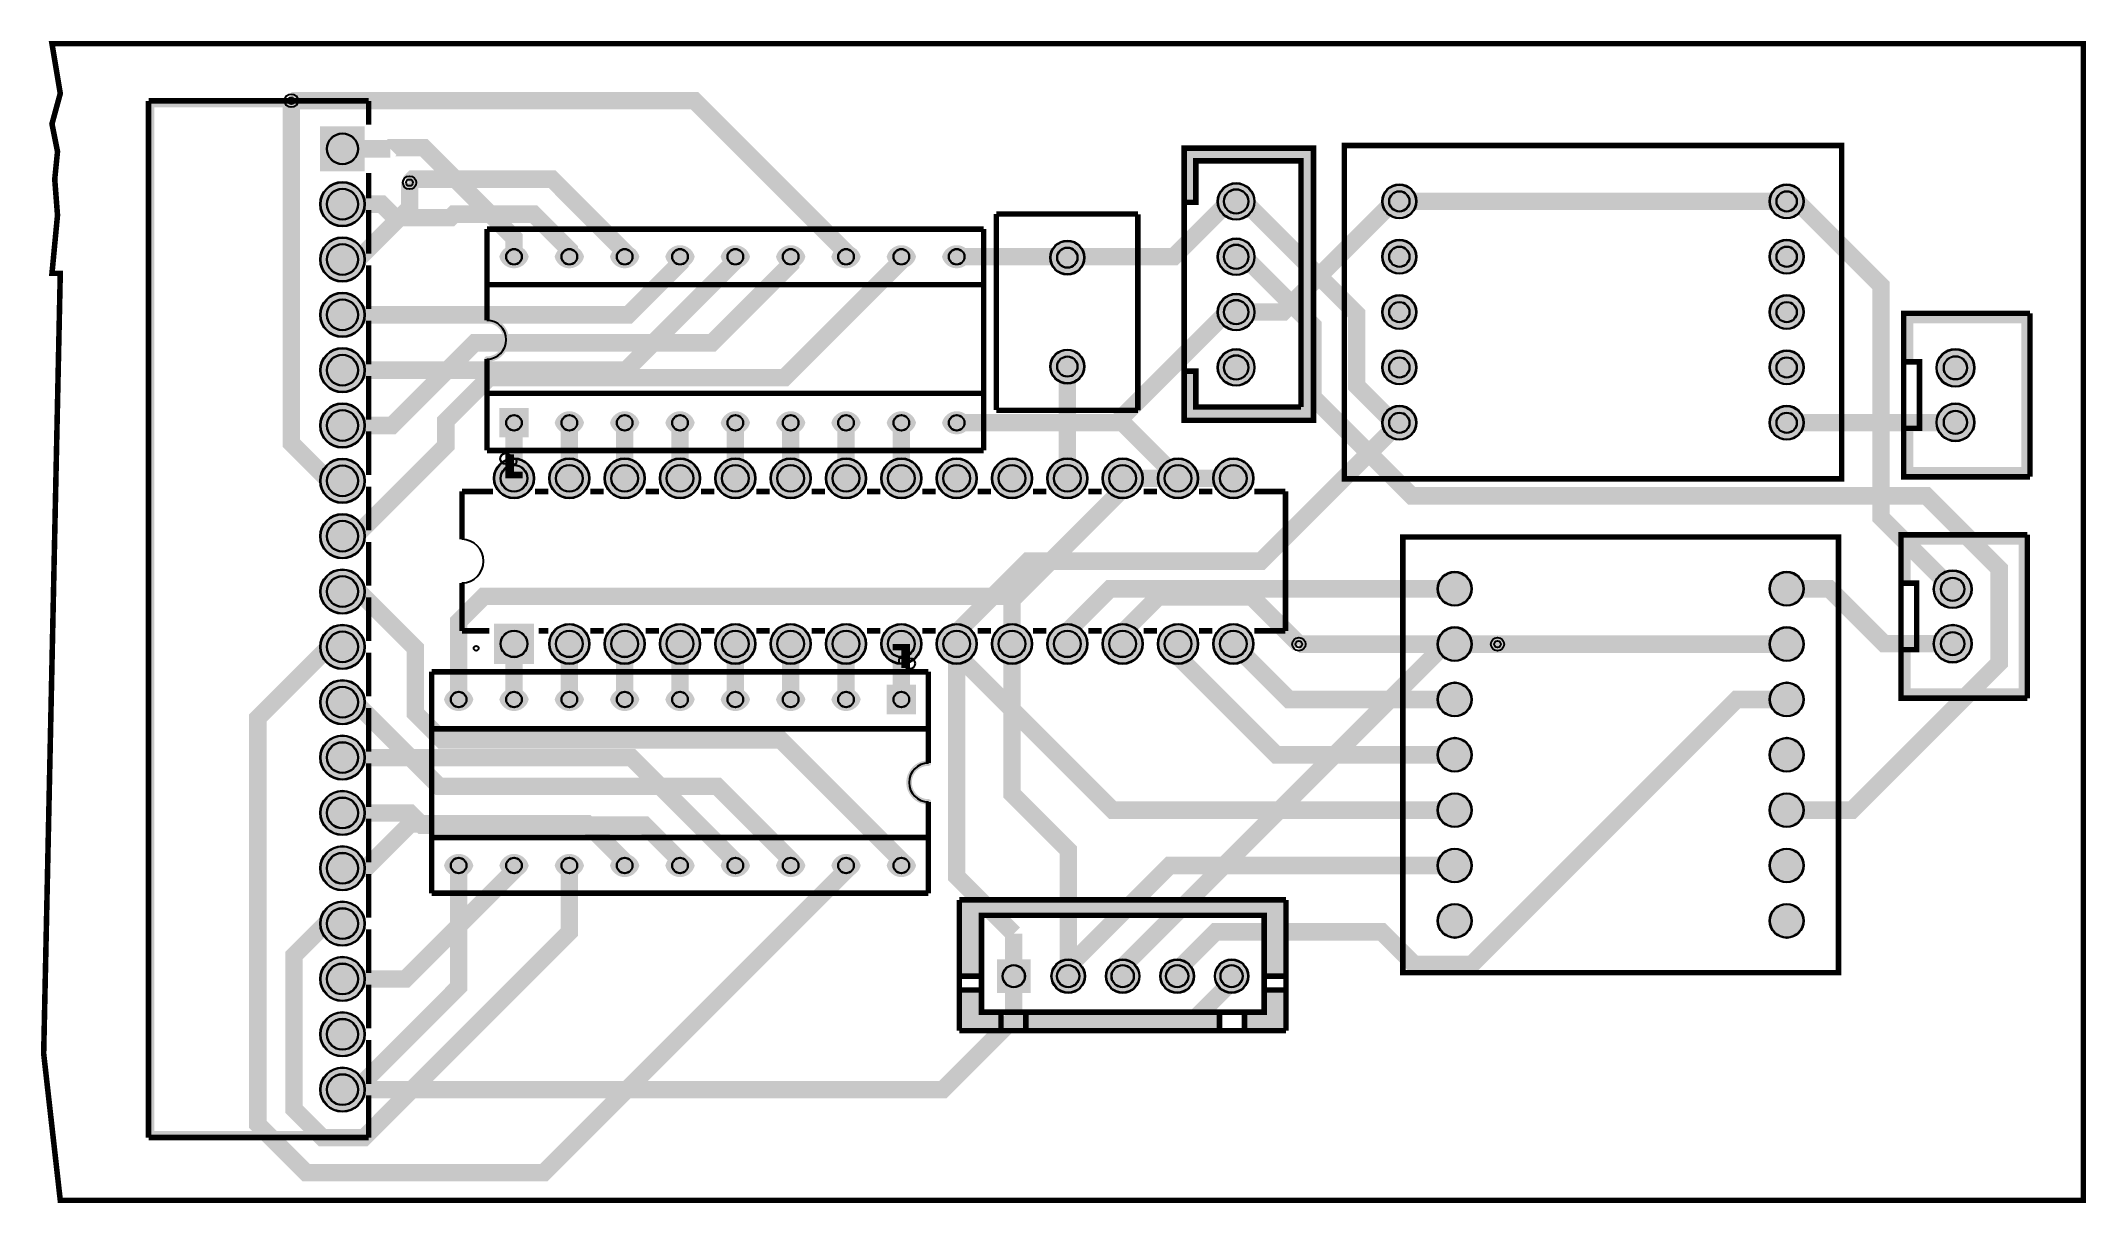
# Model space of a CAD drawing. Header units: millimetres. Extents: x -49.7 to 44.2, y -28.2 to 25.1.
import ezdxf

# ---------------------------------------------------------------- set-up
doc = ezdxf.new("R2010")
doc.units = ezdxf.units.MM
for name, color, linetype, true_color in [('BoardOutLine', 7, 'Continuous', 0xff00ff), ('BottomLayer', 7, 'Continuous', 0x0000ff), ('BottomSolderMaskLayer', 7, 'Continuous', 0xaa00ff), ('Document', 7, 'Continuous', 0xffffff), ('Hole', 7, 'Continuous', 0x222222), ('Multi-Layer', 7, 'Continuous', 0xc0c0c0), ('TopLayer', 7, 'Continuous', 0xff0000), ('TopPasteMaskLayer', 7, 'Continuous', 0x808080), ('TopSilkLayer', 7, 'Continuous', 0xffcc00), ('TopSolderMaskLayer', 7, 'Continuous', 0x800080)]:
    doc.layers.add(name, color=color, linetype=linetype, true_color=true_color)

msp = doc.modelspace()

# ---------------------------------------------------------------- hatches: boundary and pattern name
at = {"layer": 'BottomSolderMaskLayer'}
for points in [[(-34.788671577343166, 21.21844043688077), (-34.788671577343166, 19.16764033528068), (-36.839471678943255, 19.16764033528068), (-36.839471678943255, 21.21844043688077)], [(-36.83947167894331, 17.653035306070592, 1), (-34.78867157734311, 17.653035306070592, 1)], [(4.3569977139955425, 17.780035560071042, 1), (6.057023114046342, 17.780035560071042, 1)], [(11.91262382524774, 17.780035560071042, 1), (13.48742697485404, 17.780035560071042, 1)], [(29.692659385318898, 17.780035560071042, 1), (31.267462534925194, 17.780035560071042, 1)], [(-36.83947167894331, 15.11303022606046, 1), (-34.78867157734311, 15.11303022606046, 1)], [(-3.3274066548132826, 15.199390398780793, 1), (-1.7526035052069828, 15.199390398780793, 1)], [(4.3569977139955425, 15.24003048006091, 1), (6.057023114046342, 15.24003048006091, 1)], [(11.91262382524774, 15.24003048006091, 1), (13.48742697485404, 15.24003048006091, 1)], [(29.692659385318898, 15.24003048006091, 1), (31.267462534925194, 15.24003048006091, 1)], [(-27.264401828803592, 15.24003048006091, -0.7853981633974483), (-28.615201930403792, 15.24003048006091), (-28.615201930403792, 15.24003048006091, -0.7853981633974483), (-27.264401828803592, 15.24003048006091)], [(-24.72439674879346, 15.24003048006091, -0.7853981633974483), (-26.07519685039366, 15.24003048006091), (-26.07519685039366, 15.24003048006091, -0.7853981633974483), (-24.72439674879346, 15.24003048006091)], [(-22.184391668783327, 15.24003048006091, -0.7853981633974483), (-23.535191770383527, 15.24003048006091), (-23.535191770383527, 15.24003048006091, -0.7853981633974483), (-22.184391668783327, 15.24003048006091)], [(-19.64438658877308, 15.24003048006091, -0.7853981633974483), (-20.99518669037328, 15.24003048006091), (-20.99518669037328, 15.24003048006091, -0.7853981633974483), (-19.64438658877308, 15.24003048006091)], [(-17.10438150876295, 15.24003048006091, -0.7853981633974483), (-18.455181610363148, 15.24003048006091), (-18.455181610363148, 15.24003048006091, -0.7853981633974483), (-17.10438150876295, 15.24003048006091)], [(-14.564376428752814, 15.24003048006091, -0.7853981633974483), (-15.915176530353017, 15.24003048006091), (-15.915176530353017, 15.24003048006091, -0.7853981633974483), (-14.564376428752814, 15.24003048006091)], [(-12.024371348742681, 15.24003048006091, -0.7853981633974483), (-13.375171450342885, 15.24003048006091), (-13.375171450342885, 15.24003048006091, -0.7853981633974483), (-12.024371348742681, 15.24003048006091)], [(-9.484366268732435, 15.24003048006091, -0.7853981633974483), (-10.835166370332638, 15.24003048006091), (-10.835166370332638, 15.24003048006091, -0.7853981633974483), (-9.484366268732435, 15.24003048006091)], [(-6.9443611887223025, 15.24003048006091, -0.7853981633974483), (-8.295161290322506, 15.24003048006091), (-8.295161290322506, 15.24003048006091, -0.7853981633974483), (-6.9443611887223025, 15.24003048006091)], [(-36.83947167894331, 12.573025146050213, 1), (-34.78867157734311, 12.573025146050213, 1)], [(4.3569977139955425, 12.700025400050777, 1), (6.057023114046342, 12.700025400050777, 1)], [(11.91262382524774, 12.700025400050777, 1), (13.48742697485404, 12.700025400050777, 1)], [(29.692659385318898, 12.700025400050777, 1), (31.267462534925194, 12.700025400050777, 1)], [(-36.83947167894331, 10.03302006604008, 1), (-34.78867157734311, 10.03302006604008, 1)], [(-3.3274066548132826, 10.20066040132076, 1), (-1.7526035052069828, 10.20066040132076, 1)], [(4.3569977139955425, 10.160020320040644, 1), (6.057023114046342, 10.160020320040644, 1)], [(11.91262382524774, 10.160020320040644, 1), (13.48742697485404, 10.160020320040644, 1)], [(29.692659385318898, 10.160020320040644, 1), (31.267462534925194, 10.160020320040644, 1)], [(37.352070104140196, 10.139954279908466, 1), (39.10208280416559, 10.139954279908466, 1)], [(-36.83947167894331, 7.493014986029948, 1), (-34.78867157734311, 7.493014986029948, 1)], [(37.352070104140196, 7.6398272796545825, 1), (39.10208280416559, 7.6398272796545825, 1)], [(-28.615320697142693, 6.944575600317421), (-28.615320697142693, 8.295402094526253), (-27.26452059554242, 8.295402094526253), (-27.26452059554242, 6.944575600317421)], [(-24.72439674879346, 7.620015240030398, -0.7853981633974483), (-26.07519685039366, 7.620015240030398), (-26.07519685039366, 7.620015240030398, -0.7853981633974483), (-24.72439674879346, 7.620015240030398)], [(-22.184391668783327, 7.620015240030398, -0.7853981633974483), (-23.535191770383527, 7.620015240030398), (-23.535191770383527, 7.620015240030398, -0.7853981633974483), (-22.184391668783327, 7.620015240030398)], [(-19.64438658877308, 7.620015240030398, -0.7853981633974483), (-20.99518669037328, 7.620015240030398), (-20.99518669037328, 7.620015240030398, -0.7853981633974483), (-19.64438658877308, 7.620015240030398)], [(-17.10438150876295, 7.620015240030398, -0.7853981633974483), (-18.455181610363148, 7.620015240030398), (-18.455181610363148, 7.620015240030398, -0.7853981633974483), (-17.10438150876295, 7.620015240030398)], [(-14.564376428752814, 7.620015240030398, -0.7853981633974483), (-15.915176530353017, 7.620015240030398), (-15.915176530353017, 7.620015240030398, -0.7853981633974483), (-14.564376428752814, 7.620015240030398)], [(-12.024371348742681, 7.620015240030398, -0.7853981633974483), (-13.375171450342885, 7.620015240030398), (-13.375171450342885, 7.620015240030398, -0.7853981633974483), (-12.024371348742681, 7.620015240030398)], [(-9.484366268732435, 7.620015240030398, -0.7853981633974483), (-10.835166370332638, 7.620015240030398), (-10.835166370332638, 7.620015240030398, -0.7853981633974483), (-9.484366268732435, 7.620015240030398)], [(-6.9443611887223025, 7.620015240030398, -0.7853981633974483), (-8.295161290322506, 7.620015240030398), (-8.295161290322506, 7.620015240030398, -0.7853981633974483), (-6.9443611887223025, 7.620015240030398)], [(11.91262382524774, 7.620015240030398, 1), (13.48742697485404, 7.620015240030398, 1)], [(29.692659385318898, 7.620015240030398, 1), (31.267462534925194, 7.620015240030398, 1)], [(-36.83947167894331, 4.953009906019815, 1), (-34.78867157734311, 4.953009906019815, 1)], [(-28.8654559309119, 5.070104140208173, 1), (-27.0146558293117, 5.070104140208173, 1)], [(-26.325450850901653, 5.070104140208173, 1), (-24.474650749301453, 5.070104140208173, 1)], [(-23.78544577089152, 5.070104140208173, 1), (-21.93464566929132, 5.070104140208173, 1)], [(-21.245440690881388, 5.070104140208173, 1), (-19.394640589281188, 5.070104140208173, 1)], [(-18.705435610871255, 5.070104140208173, 1), (-16.854635509271056, 5.070104140208173, 1)], [(-16.16543053086101, 5.070104140208173, 1), (-14.314630429260808, 5.070104140208173, 1)], [(-13.625425450850878, 5.070104140208173, 1), (-11.774625349250675, 5.070104140208173, 1)], [(-11.085420370840746, 5.070104140208173, 1), (-9.234620269240542, 5.070104140208173, 1)], [(-8.545415290830613, 5.070104140208173, 1), (-6.69461518923041, 5.070104140208173, 1)], [(-6.005410210820367, 5.070104140208173, 1), (-4.1546101092201635, 5.070104140208173, 1)], [(-3.4654051308102343, 5.070104140208173, 1), (-1.614605029210031, 5.070104140208173, 1)], [(-0.9254000508001016, 5.070104140208173, 1), (0.9254000508001016, 5.070104140208173, 1)], [(1.614605029210031, 5.070104140208173, 1), (3.4654051308102343, 5.070104140208173, 1)], [(4.1546101092201635, 5.070104140208173, 1), (6.005410210820367, 5.070104140208173, 1)], [(-36.83947167894331, 2.413004826009569, 1), (-34.78867157734311, 2.413004826009569, 1)], [(-36.83947167894331, -0.12700025400056347, 1), (-34.78867157734311, -0.12700025400056347, 1)], [(37.22506985013975, -0.020066040132178387, 1), (38.97508255016514, -0.020066040132178387, 1)], [(-36.83947167894331, -2.667005334010696, 1), (-34.78867157734311, -2.667005334010696, 1)], [(-28.864594073274134, -1.6054113341201628), (-27.01551768694935, -1.6054113341201628), (-27.01551768694935, -3.4544877204450586), (-28.864594073274134, -3.4544877204450586)], [(-26.325450850901653, -2.53009906019804, 1), (-24.474650749301453, -2.53009906019804, 1)], [(-23.78544577089152, -2.53009906019804, 1), (-21.93464566929132, -2.53009906019804, 1)], [(-21.245440690881388, -2.53009906019804, 1), (-19.394640589281188, -2.53009906019804, 1)], [(-18.705435610871255, -2.53009906019804, 1), (-16.854635509271056, -2.53009906019804, 1)], [(-16.16543053086101, -2.53009906019804, 1), (-14.314630429260808, -2.53009906019804, 1)], [(-13.625425450850878, -2.53009906019804, 1), (-11.774625349250675, -2.53009906019804, 1)], [(-11.085420370840746, -2.53009906019804, 1), (-9.234620269240542, -2.53009906019804, 1)], [(-8.545415290830613, -2.53009906019804, 1), (-6.69461518923041, -2.53009906019804, 1)], [(-6.005410210820367, -2.53009906019804, 1), (-4.1546101092201635, -2.53009906019804, 1)], [(-3.4654051308102343, -2.53009906019804, 1), (-1.614605029210031, -2.53009906019804, 1)], [(-0.9254000508001016, -2.53009906019804, 1), (0.9254000508001016, -2.53009906019804, 1)], [(1.614605029210031, -2.53009906019804, 1), (3.4654051308102343, -2.53009906019804, 1)], [(4.1546101092201635, -2.53009906019804, 1), (6.005410210820367, -2.53009906019804, 1)], [(37.22506985013975, -2.5201930403860615, 1), (38.97508255016514, -2.5201930403860615, 1)], [(-36.83947167894331, -5.207010414020829, 1), (-34.78867157734311, -5.207010414020829, 1)], [(-29.804660909321832, -5.080010160020379, -0.7853981633974483), (-31.155461010922032, -5.080010160020379), (-31.155461010922032, -5.080010160020379, -0.7853981633974483), (-29.804660909321832, -5.080010160020379)], [(-27.2646558293117, -5.080010160020379, -0.7853981633974483), (-28.6154559309119, -5.080010160020379), (-28.6154559309119, -5.080010160020379, -0.7853981633974483), (-27.2646558293117, -5.080010160020379)], [(-24.724650749301453, -5.080010160020379, -0.7853981633974483), (-26.075450850901653, -5.080010160020379), (-26.075450850901653, -5.080010160020379, -0.7853981633974483), (-24.724650749301453, -5.080010160020379)], [(-22.18464566929132, -5.080010160020379, -0.7853981633974483), (-23.53544577089152, -5.080010160020379), (-23.53544577089152, -5.080010160020379, -0.7853981633974483), (-22.18464566929132, -5.080010160020379)], [(-19.644640589281188, -5.080010160020379, -0.7853981633974483), (-20.995440690881388, -5.080010160020379), (-20.995440690881388, -5.080010160020379, -0.7853981633974483), (-19.644640589281188, -5.080010160020379)], [(-17.104635509271056, -5.080010160020379, -0.7853981633974483), (-18.455435610871255, -5.080010160020379), (-18.455435610871255, -5.080010160020379, -0.7853981633974483), (-17.104635509271056, -5.080010160020379)], [(-14.564630429260808, -5.080010160020379, -0.7853981633974483), (-15.915430530861011, -5.080010160020379), (-15.915430530861011, -5.080010160020379, -0.7853981633974483), (-14.564630429260808, -5.080010160020379)], [(-12.024625349250675, -5.080010160020379, -0.7853981633974483), (-13.375425450850878, -5.080010160020379), (-13.375425450850878, -5.080010160020379, -0.7853981633974483), (-12.024625349250675, -5.080010160020379)], [(-9.484755503009637, -4.4045705203072885), (-9.484755503009637, -5.75539701451612), (-10.835555604610022, -5.75539701451612), (-10.835555604610022, -4.4045705203072885)], [(-36.83947167894331, -7.747015494030961, 1), (-34.78867157734311, -7.747015494030961, 1)], [(-36.83907797815591, -10.287020574041208, 1), (-34.78906527813051, -10.287020574041208, 1)], [(-36.83907797815591, -12.82702565405134, 1), (-34.78906527813051, -12.82702565405134, 1)], [(-29.804660909321832, -12.700025400050777, -0.7853981633974483), (-31.155461010922032, -12.700025400050777), (-31.155461010922032, -12.700025400050777, -0.7853981633974483), (-29.804660909321832, -12.700025400050777)], [(-27.2646558293117, -12.700025400050777, -0.7853981633974483), (-28.6154559309119, -12.700025400050777), (-28.6154559309119, -12.700025400050777, -0.7853981633974483), (-27.2646558293117, -12.700025400050777)], [(-24.724650749301453, -12.700025400050777, -0.7853981633974483), (-26.075450850901653, -12.700025400050777), (-26.075450850901653, -12.700025400050777, -0.7853981633974483), (-24.724650749301453, -12.700025400050777)], [(-22.18464566929132, -12.700025400050777, -0.7853981633974483), (-23.53544577089152, -12.700025400050777), (-23.53544577089152, -12.700025400050777, -0.7853981633974483), (-22.18464566929132, -12.700025400050777)], [(-19.644640589281188, -12.700025400050777, -0.7853981633974483), (-20.995440690881388, -12.700025400050777), (-20.995440690881388, -12.700025400050777, -0.7853981633974483), (-19.644640589281188, -12.700025400050777)], [(-17.104635509271056, -12.700025400050777, -0.7853981633974483), (-18.455435610871255, -12.700025400050777), (-18.455435610871255, -12.700025400050777, -0.7853981633974483), (-17.104635509271056, -12.700025400050777)], [(-14.564630429260808, -12.700025400050777, -0.7853981633974483), (-15.915430530861011, -12.700025400050777), (-15.915430530861011, -12.700025400050777, -0.7853981633974483), (-14.564630429260808, -12.700025400050777)], [(-12.024625349250675, -12.700025400050777, -0.7853981633974483), (-13.375425450850878, -12.700025400050777), (-13.375425450850878, -12.700025400050777, -0.7853981633974483), (-12.024625349250675, -12.700025400050777)], [(-9.484620269240542, -12.700025400050777, -0.7853981633974483), (-10.835420370840746, -12.700025400050777), (-10.835420370840746, -12.700025400050777, -0.7853981633974483), (-9.484620269240542, -12.700025400050777)], [(-36.83907797815591, -15.367030734061473, 1), (-34.78906527813051, -15.367030734061473, 1)], [(-36.83907797815591, -17.907035814071605, 1), (-34.78906527813051, -17.907035814071605, 1)], [(-5.7753869206662785, -17.004648639404877), (-4.224586819066076, -17.004648639404877), (-4.224586819066076, -18.55544874100508), (-5.7753869206662785, -18.55544874100508)], [(-3.275273050546105, -17.780035560071155, 1), (-1.7244729489459014, -17.780035560071155, 1)], [(-0.7754000508001018, -17.780035560071155, 1), (0.7754000508001018, -17.780035560071155, 1)], [(1.724726949453895, -17.780035560071155, 1), (3.2755270510540986, -17.780035560071155, 1)], [(4.224599949199899, -17.780035560071155, 1), (5.775400050800101, -17.780035560071155, 1)], [(-36.83907797815591, -20.44704089408185, 1), (-34.78906527813051, -20.44704089408185, 1)], [(-36.83907797815591, -22.987045974091984, 1), (-34.78906527813051, -22.987045974091984, 1)]]:
    msp.add_hatch(color=256, dxfattribs=at).paths.add_polyline_path(points)
at = {"layer": 'Document'}
for points in [[(-34.79806959613916, 22.09804419608838), (-44.450088900177775, 22.09804419608838), (-44.450088900177775, -24.89204978409964), (-34.79806959613916, -24.89204978409964), (-34.78149273657357, -24.893136288878168), (-34.76519951167097, -24.896377212815764), (-34.74946870302699, -24.901717102805378), (-34.73456946913893, -24.90906459184862), (-34.72075674002929, -24.918293962370967), (-34.70826685532302, -24.92924729728395), (-34.697313520410034, -24.94173718199022), (-34.688084149887686, -24.955549911099865), (-34.680736660844445, -24.970449144987924), (-34.67539677085483, -24.986179953631904), (-34.672155846917235, -25.0024731785345), (-34.67106934213871, -25.01905003810009), (-34.672155846917235, -25.035626897665793), (-34.67539677085483, -25.051920122568276), (-34.680736660844445, -25.067650931212256), (-34.688084149887686, -25.082550165100315), (-34.697313520410034, -25.09636289420996), (-34.70826685532302, -25.108852778916344), (-34.72075674002929, -25.119806113829213), (-34.73456946913893, -25.12903548435156), (-34.74946870302699, -25.136382973394916), (-34.76519951167097, -25.141722863384416), (-34.78149273657357, -25.144963787322013), (-34.79806959613916, -25.146050292100654), (-44.57708915417834, -25.146050292100654), (-44.59366601374393, -25.144963787322013), (-44.609959238646525, -25.141722863384416), (-44.625690047290504, -25.136382973394916), (-44.64058928117856, -25.12903548435156), (-44.65440201028821, -25.119806113829213), (-44.66689189499448, -25.108852778916344), (-44.67784522990746, -25.09636289420996), (-44.68707460042981, -25.082550165100315), (-44.69442208947305, -25.067650931212256), (-44.699761979462664, -25.051920122568276), (-44.70300290340026, -25.035626897665793), (-44.70408940817879, -25.01905003810009), (-44.70408940817879, 22.22504445008883), (-44.70300290340026, 22.241621309654533), (-44.699761979462664, 22.257914534557017), (-44.69442208947305, 22.27364534320111), (-44.68707460042981, 22.28854457708917), (-44.67784522990746, 22.3023573061987), (-44.66689189499448, 22.314847190905084), (-44.65440201028821, 22.325800525817954), (-44.64058928117856, 22.335029896340302), (-44.625690047290504, 22.342377385383656), (-44.609959238646525, 22.34771727537327), (-44.59366601374393, 22.350958199310867), (-44.57708915417834, 22.352044704089394), (-34.79806959613916, 22.352044704089394), (-34.78149273657357, 22.350958199310867), (-34.76519951167097, 22.34771727537327), (-34.74946870302699, 22.342377385383656), (-34.73456946913893, 22.335029896340302), (-34.72075674002929, 22.325800525817954), (-34.70826685532302, 22.314847190905084), (-34.697313520410034, 22.3023573061987), (-34.688084149887686, 22.28854457708917), (-34.680736660844445, 22.27364534320111), (-34.67539677085483, 22.257914534557017), (-34.672155846917235, 22.241621309654533), (-34.67106934213871, 22.22504445008883), (-34.672155846917235, 22.20846759052324), (-34.67539677085483, 22.192174365620644), (-34.680736660844445, 22.176443556976665), (-34.688084149887686, 22.161544323088606), (-34.697313520410034, 22.14773159397896), (-34.70826685532302, 22.13524170927269), (-34.72075674002929, 22.124288374359708), (-34.73456946913893, 22.11505900383736), (-34.74946870302699, 22.10771151479412), (-34.76519951167097, 22.102371624804505), (-34.78149273657357, 22.09913070086691), (-34.79806959613916, 22.09804419608838)], [(8.694107188214502, 7.705918211836433), (2.7250952501905203, 7.705918211836433), (2.7250952501905203, 9.991922783845553), (3.358928117856294, 9.991922783845553), (3.358928117856294, 8.340919481839023), (8.184937769875432, 8.340919481839023), (8.184937769875432, 19.64394208788417), (3.358928117856294, 19.64394208788417), (3.358928117856294, 17.738938277876514), (2.852095504191084, 17.738938277876514), (2.852095504191084, 20.27894335788676), (8.694107188214502, 20.27894335788676), (8.694107188214502, 7.705918211836433)], [(-29.180822961645845, 10.66802133604267), (-29.14106929521779, 10.669312545705225), (-29.10143704300492, 10.67267495576209), (-29.06203404268058, 10.678099417238627), (-29.022967508134116, 10.685571170405638), (-28.984343737745235, 10.69506988494038), (-28.946267825151608, 10.706569715244314), (-28.908843373292825, 10.720039370768063), (-28.8721722125116, 10.7354422011515), (-28.836354123477577, 10.75273629594767), (-28.801486565688833, 10.771874598659906), (-28.7676644122879, 10.792805034780145), (-28.734979691916237, 10.815470653481157), (-28.7035213383092, 10.839809782577845), (-28.673374948309288, 10.8657561963347), (-28.644622548962616, 10.893239295662624), (-28.617342374325517, 10.922184300216713), (-28.591608652593663, 10.952512451869666), (-28.567491404129896, 10.984141229010106), (-28.545056250942366, 11.016984571079888), (-28.524364238129124, 11.050953112741354), (-28.50547166777767, 11.0859544270362), (-28.488429945768644, 11.121893276876335), (-28.473285441903386, 11.158671874178822), (-28.46007936373303, 11.19619014594366), (-28.448847644435205, 11.234346006548321), (-28.43962084504051, 11.273035635517658), (-28.432424071278092, 11.312153760016145), (-28.42727690526317, 11.35159394128948), (-28.424193352215866, 11.39124886428101), (-28.42318180235293, 11.431010629630919), (-28.424245008058506, 11.470771047265657), (-28.42738007639514, 11.510421930778989), (-28.432578476975095, 11.549855391802112), (-28.439826065171246, 11.588964133564104), (-28.449103120604377, 11.627641742840751), (-28.460384400800763, 11.66578297950116), (-28.473639209876865, 11.703284062861826), (-28.488831482060277, 11.740042954068826), (-28.505919879824205, 11.77595963374165), (-28.524857906364787, 11.810936374121752), (-28.545594032116696, 11.844878004985048), (-28.568071834963234, 11.877692172596767), (-28.59223015375835, 11.909289591001652), (-28.61800325474337, 11.93958428496751), (-28.645321010406064, 11.968493823919403), (-28.674109090294564, 11.99593954623083), (-28.704289163266935, 12.021846773258176), (-28.735779110627504, 12.046145012537636), (-28.768493249568223, 12.068768149593097), (-28.802342566307402, 12.089654627830328), (-28.83723495829304, 12.108747616029632), (-28.87307548480976, 12.125995162981894), (-28.909766625308293, 12.141350338844859), (-28.947208544754858, 12.154771362837778), (-28.98529936527825, 12.166221716924724), (-29.023935443374853, 12.175670245179049), (-29.0630116519186, 12.183091238556926), (-29.102421666206737, 12.1884645048508), (-29.14205825326576, 12.191775423631611), (-29.181813563627202, 12.193014986029993), (-29.198385425462902, 12.194177744139438), (-29.21466374233023, 12.19749361673803), (-29.230369987708514, 12.20290586832516), (-29.24523542337886, 12.21032189377354), (-29.259005697610178, 12.219614802829028), (-29.271445197187745, 12.230625591237981), (-29.282341078820195, 12.24316586135376), (-29.291506910947874, 12.257021045673241), (-29.298785863638614, 12.271954078146564), (-29.30405339199126, 12.287709450442321), (-29.307219367133143, 12.304017583766608), (-29.30822961835065, 12.320599441431), (-29.307066859965175, 12.337171303247374), (-29.303750987095327, 12.353449620059337), (-29.29833873524649, 12.369155865347466), (-29.290922709550387, 12.384021300894346), (-29.281629800265478, 12.397791574970938), (-29.270619011649387, 12.410231074365015), (-29.25807874135205, 12.421126955788395), (-29.244223556879888, 12.430292787685403), (-29.22929052428526, 12.437571740127282), (-29.21353515190185, 12.442839268217426), (-29.1972270185247, 12.446005243087598), (-29.180645161290272, 12.447015494031007), (-29.13518815162456, 12.44580324598087), (-29.08983084175736, 12.44255921843876), (-29.04466400003605, 12.437289903302712), (-28.99977801364605, 12.430005845444612), (-28.955262707729503, 12.420721621608436), (-28.911207165628525, 12.40945581123924), (-28.867699550612883, 12.396230959303011), (-28.824826929449273, 12.381073531168568), (-28.782675098164532, 12.364013859647116), (-28.741328410351684, 12.345086084289392), (-28.70086960836329, 12.324328083066916), (-28.661379657728617, 12.30178139657096), (-28.622937585126238, 12.277491144881878), (-28.58562032023781, 12.251505937275851), (-28.549502541796755, 12.223877774948733), (-28.514656528143064, 12.19466194695201), (-28.481152012580765, 12.16391691954891), (-28.449056043828364, 12.13170421921302), (-28.41843285184234, 12.098088309502486), (-28.389343719281328, 12.063136462055809), (-28.361846858867466, 12.02691862197014), (-28.335997296893083, 11.989507267827207), (-28.3118467631017, 11.950977266650511), (-28.289443587168535, 11.911405724082783), (-28.268832601982695, 11.870871830083502), (-28.250055053929145, 11.829456700454443), (-28.233148520347072, 11.787243214513069), (-28.2181468343299, 11.744315849234908), (-28.20508001701978, 11.700760510199757), (-28.19397421752967, 11.656664359678757), (-28.18485166061373, 11.612115642206732), (-28.177730602192014, 11.567203507988438), (-28.172625292816292, 11.522017834492772), (-28.169545949152848, 11.476649046590865), (-28.168498733536694, 11.431187935599837), (-28.16948574163962, 11.38572547759236), (-28.17250499827594, 11.340352651336389), (-28.177550461356304, 11.295160256230702), (-28.184612033977828, 11.250238730597744), (-28.19367558463057, 11.205677970700208), (-28.20472297547701, 11.161567150841961), (-28.217732098649435, 11.117994544913813), (-28.232676920491713, 11.075047349741112), (-28.2495275336571, 11.032811510587408), (-28.268250216959245, 10.99137154916059), (-28.28880750285373, 10.950810394471091), (-28.311158252417727, 10.911209216874909), (-28.33525773767667, 10.872647265636147), (-28.361057731113306, 10.83520171033581), (-28.388506602179632, 10.79894748644017), (-28.417549420618798, 10.763957145341692), (-28.448128066392087, 10.730300709170251), (-28.48018134598567, 10.698045530665468), (-28.513645114872247, 10.667256158392092), (-28.548452405874627, 10.637994207565725), (-28.58453356318023, 10.610318236750459), (-28.62181638173479, 10.584283630671052), (-28.660226251738095, 10.559942489378614), (-28.699686307951993, 10.537343523988966), (-28.740117583521965, 10.516531959202325), (-28.781439168004454, 10.497549442800505), (-28.823568369283066, 10.480433962301845), (-28.866420879051702, 10.465219768941324), (-28.909910941530143, 10.451937309127402), (-28.953951525077514, 10.44061316351349), (-28.998454496359045, 10.431269993804904), (-29.043330796716305, 10.423926497408047), (-29.088490620390758, 10.418597370014595), (-29.133843594241398, 10.41529327619196), (-29.17929895859811, 10.414020828041657), (-29.1958823371923, 10.415007871662738), (-29.212195007638456, 10.41815103625106), (-29.227957855622435, 10.423396541388684), (-29.242901174444796, 10.430654635028645), (-29.256769279777473, 10.43980112917643), (-29.269324884493244, 10.450679524781094), (-29.280353158714547, 10.463103689477975), (-29.28966540561146, 10.476861042364476), (-29.297102290058206, 10.491716191318233), (-29.302536564899583, 10.507414960622327), (-29.305875248186567, 10.523688739981253), (-29.30706121412254, 10.540259080518126), (-29.306074170501347, 10.556842459112431), (-29.302931005913138, 10.5731551295587), (-29.2976855007754, 10.588917977542565), (-29.290427407135553, 10.603861296364926), (-29.281280912987768, 10.617729401697602), (-29.270402517383104, 10.630285006413374), (-29.257978352686223, 10.641313280634677), (-29.244220999799722, 10.650625527531702), (-29.229365850845852, 10.658062411978335), (-29.21366708154187, 10.663496686819713), (-29.197393302182945, 10.666835370106696), (-29.180822961646072, 10.66802133604267)], [(35.90106680213353, 12.639979679959424), (41.651079502159064, 12.639979679959424), (41.651079502159064, 5.139954279908466), (35.90106680213353, 5.139954279908466), (35.90106680213353, 7.389966979934002), (36.30106680213362, 7.389966979934002), (36.30106680213362, 5.5899669799339335), (41.25107950215897, 5.5899669799339335), (41.25107950215897, 5.5899669799339335), (41.25107950215897, 12.189966979933956), (41.25107950215897, 12.189966979933956), (36.30106680213362, 12.189966979933956), (36.30106680213362, 10.389966979933888), (35.90106680213353, 10.389966979933888)], [(35.77406654813308, 2.47995935991878), (41.524079248158614, 2.47995935991878), (41.524079248158614, -5.020066040132178), (35.77406654813308, -5.020066040132178), (35.77406654813308, -2.7700533401066423), (36.17406654813317, -2.7700533401066423), (36.17406654813317, -4.5700533401067105), (41.12407924815852, -4.5700533401067105), (41.12407924815852, -4.5700533401067105), (41.12407924815852, 2.0299466598933122), (41.12407924815852, 2.0299466598933122), (36.17406654813317, 2.0299466598933122), (36.17406654813317, 0.22994665989324403), (35.77406654813308, 0.22994665989324403)], [(-8.919253238506599, -8.128016256032538), (-8.959006904934654, -8.129307465695092), (-8.998639157147522, -8.132669875751958), (-9.03804215747175, -8.138094337228495), (-9.077108692018214, -8.145566090395505), (-9.115732462407095, -8.155064804930248), (-9.153808375000722, -8.166564635234295), (-9.191232826859618, -8.18003429075793), (-9.227903987640843, -8.195437121141367), (-9.263722076674753, -8.212731215937538), (-9.298589634463497, -8.231869518649887), (-9.332411787864544, -8.252799954770126), (-9.365096508236093, -8.275465573471024), (-9.396554861843128, -8.299804702567712), (-9.426701251843042, -8.325751116324682), (-9.455453651189828, -8.353234215652606), (-9.482733825826926, -8.38217922020658), (-9.50846754755878, -8.412507371859533), (-9.532584796022434, -8.444136148999974), (-9.555019949209964, -8.476979491069756), (-9.575711962023206, -8.510948032731221), (-9.59460453237466, -8.54594934702618), (-9.611646254383686, -8.581888196866203), (-9.626790758248944, -8.61866679416869), (-9.6399968364193, -8.656185065933528), (-9.651228555717125, -8.694340926538189), (-9.660455355111822, -8.73303055550764), (-9.667652128874352, -8.772148680006012), (-9.67279929488916, -8.811588861279347), (-9.675882847936464, -8.851243784270878), (-9.676894397799515, -8.891005549620786), (-9.675831192093824, -8.930765967255525), (-9.672696123757305, -8.970416850768856), (-9.667497723177235, -9.009850311792093), (-9.660250134981084, -9.048959053553972), (-9.650973079548066, -9.087636662830619), (-9.639691799351567, -9.125777899491027), (-9.626436990275465, -9.163278982851807), (-9.611244718092166, -9.200037874058694), (-9.594156320328125, -9.235954553731517), (-9.575218293787543, -9.27093129411162), (-9.554482168035747, -9.304872924974916), (-9.53200436518921, -9.337687092586634), (-9.50784604639398, -9.36928451099152), (-9.482072945408959, -9.399579204957377), (-9.454755189746265, -9.42848874390927), (-9.42596710985788, -9.45593446622081), (-9.395787036885395, -9.481841693248043), (-9.364297089524825, -9.506139932527503), (-9.331582950584107, -9.528763069583079), (-9.297733633844928, -9.549649547820195), (-9.262841241859292, -9.5687425360195), (-9.22700071534257, -9.585990082971762), (-9.19030957484415, -9.601345258834726), (-9.152867655397586, -9.614766282827645), (-9.114776834874078, -9.626216636914592), (-9.076140756777477, -9.635665165168916), (-9.037064548233843, -9.643086158546794), (-8.997654533945706, -9.648459424840667), (-8.958017946886685, -9.651770343621479), (-8.918262636525242, -9.65300990601986), (-8.901690774689428, -9.654172664129305), (-8.885412457822099, -9.657488536727897), (-8.86970621244393, -9.662900788315028), (-8.854840776773472, -9.67031681376352), (-8.841070502542152, -9.679609722818896), (-8.828631002964585, -9.690620511227849), (-8.817735121332248, -9.703160781343627), (-8.808569289204456, -9.717015965663109), (-8.801290336513716, -9.731948998136431), (-8.79602280816107, -9.747704370432189), (-8.792856833019187, -9.76401250375659), (-8.791846581801678, -9.780594361420867), (-8.793009340187155, -9.797166223237241), (-8.796325213057003, -9.813444540049204), (-8.801737464905841, -9.829150785337333), (-8.809153490601943, -9.844016220884214), (-8.818446399886966, -9.857786494960806), (-8.829457188502943, -9.870225994354882), (-8.841997458800279, -9.881121875778263), (-8.855852643272556, -9.89028770767527), (-8.870785675867182, -9.897566660117263), (-8.886541048250592, -9.902834188207294), (-8.90284918162763, -9.906000163077465), (-8.919431038862058, -9.907010414020874), (-8.964888048527769, -9.905798165970737), (-9.010245358394968, -9.90255413842874), (-9.055412200116393, -9.897284823292694), (-9.100298186506393, -9.890000765434479), (-9.14481349242294, -9.880716541598304), (-9.188869034523918, -9.869450731229222), (-9.232376649539447, -9.856225879292879), (-9.275249270703057, -9.841068451158549), (-9.317401101987798, -9.824008779636983), (-9.35874778980076, -9.805081004279259), (-9.399206591789039, -9.784323003056784), (-9.438696542423827, -9.761776316560827), (-9.477138615026092, -9.737486064871746), (-9.514455879914635, -9.711500857265719), (-9.550573658355688, -9.683872694938714), (-9.585419672009266, -9.654656866941878), (-9.618924187571565, -9.623911839538891), (-9.651020156323966, -9.591699139202888), (-9.68164334830999, -9.558083229492354), (-9.710732480871002, -9.523131382045676), (-9.738229341284864, -9.48691354196012), (-9.76407890325936, -9.449502187817075), (-9.788229437050632, -9.410972186640379), (-9.810632612983795, -9.37140064407265), (-9.831243598169635, -9.330866750073255), (-9.850021146223185, -9.28945162044431), (-9.866927679805372, -9.247238134502936), (-9.88192936582243, -9.204310769224776), (-9.894996183132548, -9.160755430189624), (-9.906101982622658, -9.116659279668625), (-9.915224539538599, -9.072110562196599), (-9.92234559796043, -9.027198427978306), (-9.927450907336151, -8.98201275448264), (-9.930530250999482, -8.936643966580846), (-9.931577466615636, -8.891182855589705), (-9.930590458512825, -8.845720397582227), (-9.927571201876503, -8.800347571326256), (-9.92252573879614, -8.755155176220569), (-9.915464166174615, -8.710233650587611), (-9.906400615521875, -8.665672890690075), (-9.895353224675432, -8.621562070831828), (-9.882344101502895, -8.57798946490368), (-9.86739927966073, -8.53504226973098), (-9.850548666495342, -8.492806430577161), (-9.831825983193198, -8.451366469150457), (-9.811268697298601, -8.410805314461072), (-9.788917947734717, -8.371204136864776), (-9.76481846247566, -8.332642185626128), (-9.739018469039024, -8.295196630325677), (-9.711569597972812, -8.258942406430151), (-9.682526779533532, -8.22395206533156), (-9.651948133760357, -8.190295629160119), (-9.61989485416666, -8.158040450655335), (-9.586431085280083, -8.12725107838196), (-9.551623794277816, -8.097989127555593), (-9.5155426369721, -8.07031315674044), (-9.478259818417541, -8.04427855066092), (-9.439849948414235, -8.019937409368481), (-9.400389892200451, -7.997338443978947), (-9.359958616630365, -7.976526879192306), (-9.31863703214799, -7.957544362790486), (-9.276507830869377, -7.940428882291712), (-9.233655321100628, -7.925214688931192), (-9.190165258622187, -7.911932229117383), (-9.146124675074702, -7.900608083503471), (-9.101621703793285, -7.891264913794771), (-9.056745403436025, -7.883921417397914), (-9.011585579761572, -7.8785922900044625), (-8.966232605910932, -7.875288196181941), (-8.920777241554447, -7.874015748031525), (-8.904193862960028, -7.875002791652605), (-8.887881192513873, -7.878145956240928), (-8.872118344530008, -7.883391461378551), (-8.857175025707534, -7.890649555018513), (-8.843306920374971, -7.899796049166298), (-8.830751315659086, -7.910674444770962), (-8.819723041437896, -7.923098609467843), (-8.810410794540871, -7.936855962354343), (-8.802973910094238, -7.951711111308214), (-8.797539635252747, -7.967409880612195), (-8.794200951965763, -7.9836836599711205), (-8.793014986029903, -8.000254000507994), (-8.794002029650983, -8.016837379102412), (-8.797145194239306, -8.033150049548567), (-8.802390699376929, -8.048912897532432), (-8.80964879301689, -8.063856216354793), (-8.818795287164676, -8.07772432168747), (-8.82967368276934, -8.090279926403355), (-8.84209784746622, -8.101308200624544), (-8.855855200352721, -8.110620447521569), (-8.870710349306478, -8.118057331968203), (-8.886409118610572, -8.123491606809694), (-8.902682897969498, -8.126830290096677), (-8.919253238506485, -8.128016256032538)], [(-6.604216408432762, -17.780035560071155), (-6.604216408432762, -15.034137668275434), (-6.550114300228643, -14.980035560071201), (6.549885699771494, -14.980035560071201), (6.59987299974614, -14.930048260096555), (6.59987299974614, -17.77602235204472), (6.603886207772348, -17.780035560071155), (7.499872999746003, -17.780035560071155), (7.499872999746003, -14.280035560071155), (-7.500127000253883, -14.280035560071155), (-7.500127000253883, -17.779959359918735), (-7.500203200406418, -17.780035560071155)], [(-6.604216408432762, -18.415036830073745), (-6.6001270002540195, -19.430048260096555), (-5.588138176276402, -19.4310388620778), (-5.588138176276402, -20.268046736093538), (-5.6001270002540195, -20.280035560071155), (-7.500127000253883, -20.280035560071155), (-7.500127000253883, -18.415113030226166), (-7.500203200406418, -18.415036830073745)], [(6.604064008128034, -18.415011430022787), (6.599999999999909, -19.43009906019813), (5.5879349758699846, -19.431013462026954), (5.5879349758699846, -20.268046736093538), (5.599923799847602, -20.279984759969466), (7.499974599949155, -20.279984759969466), (7.499974599949155, -18.41524003048005), (7.499974599949155, -18.415011430022787)], [(4.444881889763792, -19.4310388620778), (4.444881889763792, -20.280035560071155), (-4.445135890271786, -20.280035560071155), (-4.445135890271786, -19.4310388620778)]]:
    msp.add_hatch(color=256, dxfattribs=at).paths.add_polyline_path(points)
at = {"layer": 'Multi-Layer'}
for points in [[(-34.814071628143324, 21.193040386080725), (-34.814071628143324, 19.193040386080725), (-36.81407162814321, 19.193040386080725), (-36.81407162814321, 21.193040386080725)], [(-36.81407162814321, 17.653035306070592, 1), (-34.81407162814321, 17.653035306070592, 1)], [(4.3820040640082425, 17.780035560071042, 1), (6.032016764033642, 17.780035560071042, 1)], [(11.938023876047842, 17.780035560071042, 1), (13.462026924053939, 17.780035560071042, 1)], [(29.718059436119, 17.780035560071042, 1), (31.242062484125093, 17.780035560071042, 1)], [(-36.81407162814321, 15.11303022606046, 1), (-34.81407162814321, 15.11303022606046, 1)], [(-3.302006604013181, 15.199390398780793, 1), (-1.7780035560070844, 15.199390398780793, 1)], [(4.3820040640082425, 15.24003048006091, 1), (6.032016764033642, 15.24003048006091, 1)], [(11.938023876047842, 15.24003048006091, 1), (13.462026924053939, 15.24003048006091, 1)], [(29.718059436119, 15.24003048006091, 1), (31.242062484125093, 15.24003048006091, 1)], [(-27.289801879603694, 15.24003048006091, -0.7853981633974483), (-28.58980187960369, 15.24003048006091), (-28.58980187960369, 15.24003048006091, -0.7853981633974483), (-27.289801879603694, 15.24003048006091)], [(-24.74979679959356, 15.24003048006091, -0.7853981633974483), (-26.049796799593558, 15.24003048006091), (-26.049796799593558, 15.24003048006091, -0.7853981633974483), (-24.74979679959356, 15.24003048006091)], [(-22.20979171958343, 15.24003048006091, -0.7853981633974483), (-23.509791719583426, 15.24003048006091), (-23.509791719583426, 15.24003048006091, -0.7853981633974483), (-22.20979171958343, 15.24003048006091)], [(-19.669786639573182, 15.24003048006091, -0.7853981633974483), (-20.96978663957318, 15.24003048006091), (-20.96978663957318, 15.24003048006091, -0.7853981633974483), (-19.669786639573182, 15.24003048006091)], [(-17.12978155956305, 15.24003048006091, -0.7853981633974483), (-18.429781559563047, 15.24003048006091), (-18.429781559563047, 15.24003048006091, -0.7853981633974483), (-17.12978155956305, 15.24003048006091)], [(-14.589776479552915, 15.24003048006091, -0.7853981633974483), (-15.889776479552916, 15.24003048006091), (-15.889776479552916, 15.24003048006091, -0.7853981633974483), (-14.589776479552915, 15.24003048006091)], [(-12.049771399542783, 15.24003048006091, -0.7853981633974483), (-13.349771399542783, 15.24003048006091), (-13.349771399542783, 15.24003048006091, -0.7853981633974483), (-12.049771399542783, 15.24003048006091)], [(-9.509766319532536, 15.24003048006091, -0.7853981633974483), (-10.809766319532537, 15.24003048006091), (-10.809766319532537, 15.24003048006091, -0.7853981633974483), (-9.509766319532536, 15.24003048006091)], [(-6.969761239522404, 15.24003048006091, -0.7853981633974483), (-8.269761239522404, 15.24003048006091), (-8.269761239522404, 15.24003048006091, -0.7853981633974483), (-6.969761239522404, 15.24003048006091)], [(-36.81407162814321, 12.573025146050213, 1), (-34.81407162814321, 12.573025146050213, 1)], [(4.3820040640082425, 12.700025400050777, 1), (6.032016764033642, 12.700025400050777, 1)], [(11.938023876047842, 12.700025400050777, 1), (13.462026924053939, 12.700025400050777, 1)], [(29.718059436119, 12.700025400050777, 1), (31.242062484125093, 12.700025400050777, 1)], [(-36.81407162814321, 10.03302006604008, 1), (-34.81407162814321, 10.03302006604008, 1)], [(-3.302006604013181, 10.20066040132076, 1), (-1.7780035560070844, 10.20066040132076, 1)], [(4.3820040640082425, 10.160020320040644, 1), (6.032016764033642, 10.160020320040644, 1)], [(11.938023876047842, 10.160020320040644, 1), (13.462026924053939, 10.160020320040644, 1)], [(29.718059436119, 10.160020320040644, 1), (31.242062484125093, 10.160020320040644, 1)], [(37.37707645415289, 10.139954279908466, 1), (39.077076454152895, 10.139954279908466, 1)], [(-36.81407162814321, 7.493014986029948, 1), (-34.81407162814321, 7.493014986029948, 1)], [(37.37707645415289, 7.6398272796545825, 1), (39.077076454152895, 7.6398272796545825, 1)], [(-28.589916179832358, 6.969977139954267), (-28.589916179832358, 8.270002540005066), (-27.28991617983229, 8.270002540005066), (-27.28991617983229, 6.969977139954267)], [(-24.74979679959356, 7.620015240030398, -0.7853981633974483), (-26.049796799593558, 7.620015240030398), (-26.049796799593558, 7.620015240030398, -0.7853981633974483), (-24.74979679959356, 7.620015240030398)], [(-22.20979171958343, 7.620015240030398, -0.7853981633974483), (-23.509791719583426, 7.620015240030398), (-23.509791719583426, 7.620015240030398, -0.7853981633974483), (-22.20979171958343, 7.620015240030398)], [(-19.669786639573182, 7.620015240030398, -0.7853981633974483), (-20.96978663957318, 7.620015240030398), (-20.96978663957318, 7.620015240030398, -0.7853981633974483), (-19.669786639573182, 7.620015240030398)], [(-17.12978155956305, 7.620015240030398, -0.7853981633974483), (-18.429781559563047, 7.620015240030398), (-18.429781559563047, 7.620015240030398, -0.7853981633974483), (-17.12978155956305, 7.620015240030398)], [(-14.589776479552915, 7.620015240030398, -0.7853981633974483), (-15.889776479552916, 7.620015240030398), (-15.889776479552916, 7.620015240030398, -0.7853981633974483), (-14.589776479552915, 7.620015240030398)], [(-12.049771399542783, 7.620015240030398, -0.7853981633974483), (-13.349771399542783, 7.620015240030398), (-13.349771399542783, 7.620015240030398, -0.7853981633974483), (-12.049771399542783, 7.620015240030398)], [(-9.509766319532536, 7.620015240030398, -0.7853981633974483), (-10.809766319532537, 7.620015240030398), (-10.809766319532537, 7.620015240030398, -0.7853981633974483), (-9.509766319532536, 7.620015240030398)], [(-6.969761239522404, 7.620015240030398, -0.7853981633974483), (-8.269761239522404, 7.620015240030398), (-8.269761239522404, 7.620015240030398, -0.7853981633974483), (-6.969761239522404, 7.620015240030398)], [(11.938023876047842, 7.620015240030398, 1), (13.462026924053939, 7.620015240030398, 1)], [(29.718059436119, 7.620015240030398, 1), (31.242062484125093, 7.620015240030398, 1)], [(-36.81407162814321, 4.953009906019815, 1), (-34.81407162814321, 4.953009906019815, 1)], [(-28.840055880111798, 5.070104140208173, 1), (-27.0400558801118, 5.070104140208173, 1)], [(-26.300050800101552, 5.070104140208173, 1), (-24.500050800101555, 5.070104140208173, 1)], [(-23.76004572009142, 5.070104140208173, 1), (-21.960045720091422, 5.070104140208173, 1)], [(-21.220040640081287, 5.070104140208173, 1), (-19.42004064008129, 5.070104140208173, 1)], [(-18.680035560071154, 5.070104140208173, 1), (-16.880035560071157, 5.070104140208173, 1)], [(-16.140030480060908, 5.070104140208173, 1), (-14.340030480060909, 5.070104140208173, 1)], [(-13.600025400050777, 5.070104140208173, 1), (-11.800025400050776, 5.070104140208173, 1)], [(-11.060020320040644, 5.070104140208173, 1), (-9.260020320040644, 5.070104140208173, 1)], [(-8.520015240030512, 5.070104140208173, 1), (-6.720015240030511, 5.070104140208173, 1)], [(-5.9800101600202655, 5.070104140208173, 1), (-4.180010160020265, 5.070104140208173, 1)], [(-3.440005080010133, 5.070104140208173, 1), (-1.6400050800101325, 5.070104140208173, 1)], [(-0.9000000000000001, 5.070104140208173, 1), (0.9000000000000001, 5.070104140208173, 1)], [(1.6400050800101325, 5.070104140208173, 1), (3.440005080010133, 5.070104140208173, 1)], [(4.180010160020265, 5.070104140208173, 1), (5.9800101600202655, 5.070104140208173, 1)], [(-36.81407162814321, 2.413004826009569, 1), (-34.81407162814321, 2.413004826009569, 1)], [(-36.81407162814321, -0.12700025400056347, 1), (-34.81407162814321, -0.12700025400056347, 1)], [(37.25007620015244, -0.020066040132178387, 1), (38.950076200152445, -0.020066040132178387, 1)], [(-36.81407162814321, -2.667005334010696, 1), (-34.81407162814321, -2.667005334010696, 1)], [(-28.839217678435375, -1.6307848615697367), (-27.04089408178811, -1.6307848615697367), (-27.04089408178811, -3.429108458216888), (-28.839217678435375, -3.429108458216888)], [(-26.300050800101552, -2.53009906019804, 1), (-24.500050800101555, -2.53009906019804, 1)], [(-23.76004572009142, -2.53009906019804, 1), (-21.960045720091422, -2.53009906019804, 1)], [(-21.220040640081287, -2.53009906019804, 1), (-19.42004064008129, -2.53009906019804, 1)], [(-18.680035560071154, -2.53009906019804, 1), (-16.880035560071157, -2.53009906019804, 1)], [(-16.140030480060908, -2.53009906019804, 1), (-14.340030480060909, -2.53009906019804, 1)], [(-13.600025400050777, -2.53009906019804, 1), (-11.800025400050776, -2.53009906019804, 1)], [(-11.060020320040644, -2.53009906019804, 1), (-9.260020320040644, -2.53009906019804, 1)], [(-8.520015240030512, -2.53009906019804, 1), (-6.720015240030511, -2.53009906019804, 1)], [(-5.9800101600202655, -2.53009906019804, 1), (-4.180010160020265, -2.53009906019804, 1)], [(-3.440005080010133, -2.53009906019804, 1), (-1.6400050800101325, -2.53009906019804, 1)], [(-0.9000000000000001, -2.53009906019804, 1), (0.9000000000000001, -2.53009906019804, 1)], [(1.6400050800101325, -2.53009906019804, 1), (3.440005080010133, -2.53009906019804, 1)], [(4.180010160020265, -2.53009906019804, 1), (5.9800101600202655, -2.53009906019804, 1)], [(37.25007620015244, -2.5201930403860615, 1), (38.950076200152445, -2.5201930403860615, 1)], [(-36.81407162814321, -5.207010414020829, 1), (-34.81407162814321, -5.207010414020829, 1)], [(-29.830060960121934, -5.080010160020379, -0.7853981633974483), (-31.13006096012193, -5.080010160020379), (-31.13006096012193, -5.080010160020379, -0.7853981633974483), (-29.830060960121934, -5.080010160020379)], [(-27.2900558801118, -5.080010160020379, -0.7853981633974483), (-28.590055880111798, -5.080010160020379), (-28.590055880111798, -5.080010160020379, -0.7853981633974483), (-27.2900558801118, -5.080010160020379)], [(-24.750050800101555, -5.080010160020379, -0.7853981633974483), (-26.050050800101552, -5.080010160020379), (-26.050050800101552, -5.080010160020379, -0.7853981633974483), (-24.750050800101555, -5.080010160020379)], [(-22.210045720091422, -5.080010160020379, -0.7853981633974483), (-23.51004572009142, -5.080010160020379), (-23.51004572009142, -5.080010160020379, -0.7853981633974483), (-22.210045720091422, -5.080010160020379)], [(-19.67004064008129, -5.080010160020379, -0.7853981633974483), (-20.970040640081287, -5.080010160020379), (-20.970040640081287, -5.080010160020379, -0.7853981633974483), (-19.67004064008129, -5.080010160020379)], [(-17.130035560071157, -5.080010160020379, -0.7853981633974483), (-18.430035560071154, -5.080010160020379), (-18.430035560071154, -5.080010160020379, -0.7853981633974483), (-17.130035560071157, -5.080010160020379)], [(-14.590030480060909, -5.080010160020379, -0.7853981633974483), (-15.89003048006091, -5.080010160020379), (-15.89003048006091, -5.080010160020379, -0.7853981633974483), (-14.590030480060909, -5.080010160020379)], [(-12.050025400050776, -5.080010160020379, -0.7853981633974483), (-13.350025400050777, -5.080010160020379), (-13.350025400050777, -5.080010160020379, -0.7853981633974483), (-12.050025400050776, -5.080010160020379)], [(-9.510160020319972, -4.429972059944134), (-9.510160020319972, -5.729997459995047), (-10.81016002032004, -5.729997459995047), (-10.81016002032004, -4.429972059944134)], [(-36.81407162814321, -7.747015494030961, 1), (-34.81407162814321, -7.747015494030961, 1)], [(-36.81407162814321, -10.287020574041208, 1), (-34.81407162814321, -10.287020574041208, 1)], [(-36.81407162814321, -12.82702565405134, 1), (-34.81407162814321, -12.82702565405134, 1)], [(-29.830060960121934, -12.700025400050777, -0.7853981633974483), (-31.13006096012193, -12.700025400050777), (-31.13006096012193, -12.700025400050777, -0.7853981633974483), (-29.830060960121934, -12.700025400050777)], [(-27.2900558801118, -12.700025400050777, -0.7853981633974483), (-28.590055880111798, -12.700025400050777), (-28.590055880111798, -12.700025400050777, -0.7853981633974483), (-27.2900558801118, -12.700025400050777)], [(-24.750050800101555, -12.700025400050777, -0.7853981633974483), (-26.050050800101552, -12.700025400050777), (-26.050050800101552, -12.700025400050777, -0.7853981633974483), (-24.750050800101555, -12.700025400050777)], [(-22.210045720091422, -12.700025400050777, -0.7853981633974483), (-23.51004572009142, -12.700025400050777), (-23.51004572009142, -12.700025400050777, -0.7853981633974483), (-22.210045720091422, -12.700025400050777)], [(-19.67004064008129, -12.700025400050777, -0.7853981633974483), (-20.970040640081287, -12.700025400050777), (-20.970040640081287, -12.700025400050777, -0.7853981633974483), (-19.67004064008129, -12.700025400050777)], [(-17.130035560071157, -12.700025400050777, -0.7853981633974483), (-18.430035560071154, -12.700025400050777), (-18.430035560071154, -12.700025400050777, -0.7853981633974483), (-17.130035560071157, -12.700025400050777)], [(-14.590030480060909, -12.700025400050777, -0.7853981633974483), (-15.89003048006091, -12.700025400050777), (-15.89003048006091, -12.700025400050777, -0.7853981633974483), (-14.590030480060909, -12.700025400050777)], [(-12.050025400050776, -12.700025400050777, -0.7853981633974483), (-13.350025400050777, -12.700025400050777), (-13.350025400050777, -12.700025400050777, -0.7853981633974483), (-12.050025400050776, -12.700025400050777)], [(-9.510020320040644, -12.700025400050777, -0.7853981633974483), (-10.810020320040644, -12.700025400050777), (-10.810020320040644, -12.700025400050777, -0.7853981633974483), (-9.510020320040644, -12.700025400050777)], [(-36.81407162814321, -15.367030734061473, 1), (-34.81407162814321, -15.367030734061473, 1)], [(-36.81407162814321, -17.907035814071605, 1), (-34.81407162814321, -17.907035814071605, 1)], [(-5.749987299974691, -17.030048260096578), (-4.249987299974578, -17.030048260096578), (-4.249987299974578, -18.530048260096578), (-5.749987299974691, -18.530048260096578)], [(-3.249872999746003, -17.780035560071155, 1), (-1.7498729997460032, -17.780035560071155, 1)], [(-0.7500000000000001, -17.780035560071155, 1), (0.7500000000000001, -17.780035560071155, 1)], [(1.7501270002539968, -17.780035560071155, 1), (3.250127000253997, -17.780035560071155, 1)], [(4.25, -17.780035560071155, 1), (5.75, -17.780035560071155, 1)], [(-36.81407162814321, -20.44704089408185, 1), (-34.81407162814321, -20.44704089408185, 1)], [(-36.81407162814321, -22.987045974091984, 1), (-34.81407162814321, -22.987045974091984, 1)]]:
    msp.add_hatch(color=256, dxfattribs=at).paths.add_polyline_path(points)
at = {"layer": 'TopLayer'}
for points in [[(14.478028956057974, 0, 1), (16.00203200406407, 0, 1)], [(29.718059436119, 0, 1), (31.242062484125093, 0, 1)], [(14.478028956057974, -2.5400050800101326, 1), (16.00203200406407, -2.5400050800101326, 1)], [(29.718059436119, -2.5400050800101326, 1), (31.242062484125093, -2.5400050800101326, 1)], [(14.478028956057974, -5.080010160020379, 1), (16.00203200406407, -5.080010160020379, 1)], [(29.718059436119, -5.080010160020379, 1), (31.242062484125093, -5.080010160020379, 1)], [(14.478028956057974, -7.6200152400305114, 1), (16.00203200406407, -7.6200152400305114, 1)], [(29.718059436119, -7.6200152400305114, 1), (31.242062484125093, -7.6200152400305114, 1)], [(14.478028956057974, -10.160020320040644, 1), (16.00203200406407, -10.160020320040644, 1)], [(29.718059436119, -10.160020320040644, 1), (31.242062484125093, -10.160020320040644, 1)], [(14.478028956057974, -12.700025400050777, 1), (16.00203200406407, -12.700025400050777, 1)], [(29.718059436119, -12.700025400050777, 1), (31.242062484125093, -12.700025400050777, 1)], [(14.478028956057974, -15.240030480061023, 1), (16.00203200406407, -15.240030480061023, 1)], [(29.718059436119, -15.240030480061023, 1), (31.242062484125093, -15.240030480061023, 1)]]:
    msp.add_hatch(color=256, dxfattribs=at).paths.add_polyline_path(points)
at = {"layer": 'TopPasteMaskLayer'}
for points in [[(14.478028956057974, 0, 1), (16.00203200406407, 0, 1)], [(29.718059436119, 0, 1), (31.242062484125093, 0, 1)], [(14.478028956057974, -2.5400050800101326, 1), (16.00203200406407, -2.5400050800101326, 1)], [(29.718059436119, -2.5400050800101326, 1), (31.242062484125093, -2.5400050800101326, 1)], [(14.478028956057974, -5.080010160020379, 1), (16.00203200406407, -5.080010160020379, 1)], [(29.718059436119, -5.080010160020379, 1), (31.242062484125093, -5.080010160020379, 1)], [(14.478028956057974, -7.6200152400305114, 1), (16.00203200406407, -7.6200152400305114, 1)], [(29.718059436119, -7.6200152400305114, 1), (31.242062484125093, -7.6200152400305114, 1)], [(14.478028956057974, -10.160020320040644, 1), (16.00203200406407, -10.160020320040644, 1)], [(29.718059436119, -10.160020320040644, 1), (31.242062484125093, -10.160020320040644, 1)], [(14.478028956057974, -12.700025400050777, 1), (16.00203200406407, -12.700025400050777, 1)], [(29.718059436119, -12.700025400050777, 1), (31.242062484125093, -12.700025400050777, 1)], [(14.478028956057974, -15.240030480061023, 1), (16.00203200406407, -15.240030480061023, 1)], [(29.718059436119, -15.240030480061023, 1), (31.242062484125093, -15.240030480061023, 1)]]:
    msp.add_hatch(color=256, dxfattribs=at).paths.add_polyline_path(points)
at = {"layer": 'TopSolderMaskLayer'}
for points in [[(-34.788671577343166, 21.21844043688077), (-34.788671577343166, 19.16764033528068), (-36.839471678943255, 19.16764033528068), (-36.839471678943255, 21.21844043688077)], [(-36.83947167894331, 17.653035306070592, 1), (-34.78867157734311, 17.653035306070592, 1)], [(4.3569977139955425, 17.780035560071042, 1), (6.057023114046342, 17.780035560071042, 1)], [(11.91262382524774, 17.780035560071042, 1), (13.48742697485404, 17.780035560071042, 1)], [(29.692659385318898, 17.780035560071042, 1), (31.267462534925194, 17.780035560071042, 1)], [(-36.83947167894331, 15.11303022606046, 1), (-34.78867157734311, 15.11303022606046, 1)], [(-3.3274066548132826, 15.199390398780793, 1), (-1.7526035052069828, 15.199390398780793, 1)], [(4.3569977139955425, 15.24003048006091, 1), (6.057023114046342, 15.24003048006091, 1)], [(11.91262382524774, 15.24003048006091, 1), (13.48742697485404, 15.24003048006091, 1)], [(29.692659385318898, 15.24003048006091, 1), (31.267462534925194, 15.24003048006091, 1)], [(-27.264401828803592, 15.24003048006091, -0.7853981633974483), (-28.615201930403792, 15.24003048006091), (-28.615201930403792, 15.24003048006091, -0.7853981633974483), (-27.264401828803592, 15.24003048006091)], [(-24.72439674879346, 15.24003048006091, -0.7853981633974483), (-26.07519685039366, 15.24003048006091), (-26.07519685039366, 15.24003048006091, -0.7853981633974483), (-24.72439674879346, 15.24003048006091)], [(-22.184391668783327, 15.24003048006091, -0.7853981633974483), (-23.535191770383527, 15.24003048006091), (-23.535191770383527, 15.24003048006091, -0.7853981633974483), (-22.184391668783327, 15.24003048006091)], [(-19.64438658877308, 15.24003048006091, -0.7853981633974483), (-20.99518669037328, 15.24003048006091), (-20.99518669037328, 15.24003048006091, -0.7853981633974483), (-19.64438658877308, 15.24003048006091)], [(-17.10438150876295, 15.24003048006091, -0.7853981633974483), (-18.455181610363148, 15.24003048006091), (-18.455181610363148, 15.24003048006091, -0.7853981633974483), (-17.10438150876295, 15.24003048006091)], [(-14.564376428752814, 15.24003048006091, -0.7853981633974483), (-15.915176530353017, 15.24003048006091), (-15.915176530353017, 15.24003048006091, -0.7853981633974483), (-14.564376428752814, 15.24003048006091)], [(-12.024371348742681, 15.24003048006091, -0.7853981633974483), (-13.375171450342885, 15.24003048006091), (-13.375171450342885, 15.24003048006091, -0.7853981633974483), (-12.024371348742681, 15.24003048006091)], [(-9.484366268732435, 15.24003048006091, -0.7853981633974483), (-10.835166370332638, 15.24003048006091), (-10.835166370332638, 15.24003048006091, -0.7853981633974483), (-9.484366268732435, 15.24003048006091)], [(-6.9443611887223025, 15.24003048006091, -0.7853981633974483), (-8.295161290322506, 15.24003048006091), (-8.295161290322506, 15.24003048006091, -0.7853981633974483), (-6.9443611887223025, 15.24003048006091)], [(-36.83947167894331, 12.573025146050213, 1), (-34.78867157734311, 12.573025146050213, 1)], [(4.3569977139955425, 12.700025400050777, 1), (6.057023114046342, 12.700025400050777, 1)], [(11.91262382524774, 12.700025400050777, 1), (13.48742697485404, 12.700025400050777, 1)], [(29.692659385318898, 12.700025400050777, 1), (31.267462534925194, 12.700025400050777, 1)], [(-36.83947167894331, 10.03302006604008, 1), (-34.78867157734311, 10.03302006604008, 1)], [(-3.3274066548132826, 10.20066040132076, 1), (-1.7526035052069828, 10.20066040132076, 1)], [(4.3569977139955425, 10.160020320040644, 1), (6.057023114046342, 10.160020320040644, 1)], [(11.91262382524774, 10.160020320040644, 1), (13.48742697485404, 10.160020320040644, 1)], [(29.692659385318898, 10.160020320040644, 1), (31.267462534925194, 10.160020320040644, 1)], [(37.352070104140196, 10.139954279908466, 1), (39.10208280416559, 10.139954279908466, 1)], [(-36.83947167894331, 7.493014986029948, 1), (-34.78867157734311, 7.493014986029948, 1)], [(37.352070104140196, 7.6398272796545825, 1), (39.10208280416559, 7.6398272796545825, 1)], [(-28.615320697142693, 6.944575600317421), (-28.615320697142693, 8.295402094526253), (-27.26452059554242, 8.295402094526253), (-27.26452059554242, 6.944575600317421)], [(-24.72439674879346, 7.620015240030398, -0.7853981633974483), (-26.07519685039366, 7.620015240030398), (-26.07519685039366, 7.620015240030398, -0.7853981633974483), (-24.72439674879346, 7.620015240030398)], [(-22.184391668783327, 7.620015240030398, -0.7853981633974483), (-23.535191770383527, 7.620015240030398), (-23.535191770383527, 7.620015240030398, -0.7853981633974483), (-22.184391668783327, 7.620015240030398)], [(-19.64438658877308, 7.620015240030398, -0.7853981633974483), (-20.99518669037328, 7.620015240030398), (-20.99518669037328, 7.620015240030398, -0.7853981633974483), (-19.64438658877308, 7.620015240030398)], [(-17.10438150876295, 7.620015240030398, -0.7853981633974483), (-18.455181610363148, 7.620015240030398), (-18.455181610363148, 7.620015240030398, -0.7853981633974483), (-17.10438150876295, 7.620015240030398)], [(-14.564376428752814, 7.620015240030398, -0.7853981633974483), (-15.915176530353017, 7.620015240030398), (-15.915176530353017, 7.620015240030398, -0.7853981633974483), (-14.564376428752814, 7.620015240030398)], [(-12.024371348742681, 7.620015240030398, -0.7853981633974483), (-13.375171450342885, 7.620015240030398), (-13.375171450342885, 7.620015240030398, -0.7853981633974483), (-12.024371348742681, 7.620015240030398)], [(-9.484366268732435, 7.620015240030398, -0.7853981633974483), (-10.835166370332638, 7.620015240030398), (-10.835166370332638, 7.620015240030398, -0.7853981633974483), (-9.484366268732435, 7.620015240030398)], [(-6.9443611887223025, 7.620015240030398, -0.7853981633974483), (-8.295161290322506, 7.620015240030398), (-8.295161290322506, 7.620015240030398, -0.7853981633974483), (-6.9443611887223025, 7.620015240030398)], [(11.91262382524774, 7.620015240030398, 1), (13.48742697485404, 7.620015240030398, 1)], [(29.692659385318898, 7.620015240030398, 1), (31.267462534925194, 7.620015240030398, 1)], [(-36.83947167894331, 4.953009906019815, 1), (-34.78867157734311, 4.953009906019815, 1)], [(-28.8654559309119, 5.070104140208173, 1), (-27.0146558293117, 5.070104140208173, 1)], [(-26.325450850901653, 5.070104140208173, 1), (-24.474650749301453, 5.070104140208173, 1)], [(-23.78544577089152, 5.070104140208173, 1), (-21.93464566929132, 5.070104140208173, 1)], [(-21.245440690881388, 5.070104140208173, 1), (-19.394640589281188, 5.070104140208173, 1)], [(-18.705435610871255, 5.070104140208173, 1), (-16.854635509271056, 5.070104140208173, 1)], [(-16.16543053086101, 5.070104140208173, 1), (-14.314630429260808, 5.070104140208173, 1)], [(-13.625425450850878, 5.070104140208173, 1), (-11.774625349250675, 5.070104140208173, 1)], [(-11.085420370840746, 5.070104140208173, 1), (-9.234620269240542, 5.070104140208173, 1)], [(-8.545415290830613, 5.070104140208173, 1), (-6.69461518923041, 5.070104140208173, 1)], [(-6.005410210820367, 5.070104140208173, 1), (-4.1546101092201635, 5.070104140208173, 1)], [(-3.4654051308102343, 5.070104140208173, 1), (-1.614605029210031, 5.070104140208173, 1)], [(-0.9254000508001016, 5.070104140208173, 1), (0.9254000508001016, 5.070104140208173, 1)], [(1.614605029210031, 5.070104140208173, 1), (3.4654051308102343, 5.070104140208173, 1)], [(4.1546101092201635, 5.070104140208173, 1), (6.005410210820367, 5.070104140208173, 1)], [(-36.83947167894331, 2.413004826009569, 1), (-34.78867157734311, 2.413004826009569, 1)], [(-36.83947167894331, -0.12700025400056347, 1), (-34.78867157734311, -0.12700025400056347, 1)], [(14.452628905257873, 0, 1), (16.02743205486417, 0, 1)], [(29.692659385318898, 0, 1), (31.267462534925194, 0, 1)], [(37.22506985013975, -0.020066040132178387, 1), (38.97508255016514, -0.020066040132178387, 1)], [(-36.83947167894331, -2.667005334010696, 1), (-34.78867157734311, -2.667005334010696, 1)], [(-28.864594073274134, -1.6054113341201628), (-27.01551768694935, -1.6054113341201628), (-27.01551768694935, -3.4544877204450586), (-28.864594073274134, -3.4544877204450586)], [(-26.325450850901653, -2.53009906019804, 1), (-24.474650749301453, -2.53009906019804, 1)], [(-23.78544577089152, -2.53009906019804, 1), (-21.93464566929132, -2.53009906019804, 1)], [(-21.245440690881388, -2.53009906019804, 1), (-19.394640589281188, -2.53009906019804, 1)], [(-18.705435610871255, -2.53009906019804, 1), (-16.854635509271056, -2.53009906019804, 1)], [(-16.16543053086101, -2.53009906019804, 1), (-14.314630429260808, -2.53009906019804, 1)], [(-13.625425450850878, -2.53009906019804, 1), (-11.774625349250675, -2.53009906019804, 1)], [(-11.085420370840746, -2.53009906019804, 1), (-9.234620269240542, -2.53009906019804, 1)], [(-8.545415290830613, -2.53009906019804, 1), (-6.69461518923041, -2.53009906019804, 1)], [(-6.005410210820367, -2.53009906019804, 1), (-4.1546101092201635, -2.53009906019804, 1)], [(-3.4654051308102343, -2.53009906019804, 1), (-1.614605029210031, -2.53009906019804, 1)], [(-0.9254000508001016, -2.53009906019804, 1), (0.9254000508001016, -2.53009906019804, 1)], [(1.614605029210031, -2.53009906019804, 1), (3.4654051308102343, -2.53009906019804, 1)], [(4.1546101092201635, -2.53009906019804, 1), (6.005410210820367, -2.53009906019804, 1)], [(14.452628905257873, -2.5400050800101326, 1), (16.02743205486417, -2.5400050800101326, 1)], [(29.692659385318898, -2.5400050800101326, 1), (31.267462534925194, -2.5400050800101326, 1)], [(37.22506985013975, -2.5201930403860615, 1), (38.97508255016514, -2.5201930403860615, 1)], [(-36.83947167894331, -5.207010414020829, 1), (-34.78867157734311, -5.207010414020829, 1)], [(-29.804660909321832, -5.080010160020379, -0.7853981633974483), (-31.155461010922032, -5.080010160020379), (-31.155461010922032, -5.080010160020379, -0.7853981633974483), (-29.804660909321832, -5.080010160020379)], [(-27.2646558293117, -5.080010160020379, -0.7853981633974483), (-28.6154559309119, -5.080010160020379), (-28.6154559309119, -5.080010160020379, -0.7853981633974483), (-27.2646558293117, -5.080010160020379)], [(-24.724650749301453, -5.080010160020379, -0.7853981633974483), (-26.075450850901653, -5.080010160020379), (-26.075450850901653, -5.080010160020379, -0.7853981633974483), (-24.724650749301453, -5.080010160020379)], [(-22.18464566929132, -5.080010160020379, -0.7853981633974483), (-23.53544577089152, -5.080010160020379), (-23.53544577089152, -5.080010160020379, -0.7853981633974483), (-22.18464566929132, -5.080010160020379)], [(-19.644640589281188, -5.080010160020379, -0.7853981633974483), (-20.995440690881388, -5.080010160020379), (-20.995440690881388, -5.080010160020379, -0.7853981633974483), (-19.644640589281188, -5.080010160020379)], [(-17.104635509271056, -5.080010160020379, -0.7853981633974483), (-18.455435610871255, -5.080010160020379), (-18.455435610871255, -5.080010160020379, -0.7853981633974483), (-17.104635509271056, -5.080010160020379)], [(-14.564630429260808, -5.080010160020379, -0.7853981633974483), (-15.915430530861011, -5.080010160020379), (-15.915430530861011, -5.080010160020379, -0.7853981633974483), (-14.564630429260808, -5.080010160020379)], [(-12.024625349250675, -5.080010160020379, -0.7853981633974483), (-13.375425450850878, -5.080010160020379), (-13.375425450850878, -5.080010160020379, -0.7853981633974483), (-12.024625349250675, -5.080010160020379)], [(-9.484755503009637, -4.4045705203072885), (-9.484755503009637, -5.75539701451612), (-10.835555604610022, -5.75539701451612), (-10.835555604610022, -4.4045705203072885)], [(14.452628905257873, -5.080010160020379, 1), (16.02743205486417, -5.080010160020379, 1)], [(29.692659385318898, -5.080010160020379, 1), (31.267462534925194, -5.080010160020379, 1)], [(-36.83947167894331, -7.747015494030961, 1), (-34.78867157734311, -7.747015494030961, 1)], [(14.452628905257873, -7.6200152400305114, 1), (16.02743205486417, -7.6200152400305114, 1)], [(29.692659385318898, -7.6200152400305114, 1), (31.267462534925194, -7.6200152400305114, 1)], [(-36.83907797815591, -10.287020574041208, 1), (-34.78906527813051, -10.287020574041208, 1)], [(14.452628905257873, -10.160020320040644, 1), (16.02743205486417, -10.160020320040644, 1)], [(29.692659385318898, -10.160020320040644, 1), (31.267462534925194, -10.160020320040644, 1)], [(-36.83907797815591, -12.82702565405134, 1), (-34.78906527813051, -12.82702565405134, 1)], [(-29.804660909321832, -12.700025400050777, -0.7853981633974483), (-31.155461010922032, -12.700025400050777), (-31.155461010922032, -12.700025400050777, -0.7853981633974483), (-29.804660909321832, -12.700025400050777)], [(-27.2646558293117, -12.700025400050777, -0.7853981633974483), (-28.6154559309119, -12.700025400050777), (-28.6154559309119, -12.700025400050777, -0.7853981633974483), (-27.2646558293117, -12.700025400050777)], [(-24.724650749301453, -12.700025400050777, -0.7853981633974483), (-26.075450850901653, -12.700025400050777), (-26.075450850901653, -12.700025400050777, -0.7853981633974483), (-24.724650749301453, -12.700025400050777)], [(-22.18464566929132, -12.700025400050777, -0.7853981633974483), (-23.53544577089152, -12.700025400050777), (-23.53544577089152, -12.700025400050777, -0.7853981633974483), (-22.18464566929132, -12.700025400050777)], [(-19.644640589281188, -12.700025400050777, -0.7853981633974483), (-20.995440690881388, -12.700025400050777), (-20.995440690881388, -12.700025400050777, -0.7853981633974483), (-19.644640589281188, -12.700025400050777)], [(-17.104635509271056, -12.700025400050777, -0.7853981633974483), (-18.455435610871255, -12.700025400050777), (-18.455435610871255, -12.700025400050777, -0.7853981633974483), (-17.104635509271056, -12.700025400050777)], [(-14.564630429260808, -12.700025400050777, -0.7853981633974483), (-15.915430530861011, -12.700025400050777), (-15.915430530861011, -12.700025400050777, -0.7853981633974483), (-14.564630429260808, -12.700025400050777)], [(-12.024625349250675, -12.700025400050777, -0.7853981633974483), (-13.375425450850878, -12.700025400050777), (-13.375425450850878, -12.700025400050777, -0.7853981633974483), (-12.024625349250675, -12.700025400050777)], [(-9.484620269240542, -12.700025400050777, -0.7853981633974483), (-10.835420370840746, -12.700025400050777), (-10.835420370840746, -12.700025400050777, -0.7853981633974483), (-9.484620269240542, -12.700025400050777)], [(14.452628905257873, -12.700025400050777, 1), (16.02743205486417, -12.700025400050777, 1)], [(29.692659385318898, -12.700025400050777, 1), (31.267462534925194, -12.700025400050777, 1)], [(-36.83907797815591, -15.367030734061473, 1), (-34.78906527813051, -15.367030734061473, 1)], [(14.452628905257873, -15.240030480061023, 1), (16.02743205486417, -15.240030480061023, 1)], [(29.692659385318898, -15.240030480061023, 1), (31.267462534925194, -15.240030480061023, 1)], [(-36.83907797815591, -17.907035814071605, 1), (-34.78906527813051, -17.907035814071605, 1)], [(-5.7753869206662785, -17.004648639404877), (-4.224586819066076, -17.004648639404877), (-4.224586819066076, -18.55544874100508), (-5.7753869206662785, -18.55544874100508)], [(-3.275273050546105, -17.780035560071155, 1), (-1.7244729489459014, -17.780035560071155, 1)], [(-0.7754000508001018, -17.780035560071155, 1), (0.7754000508001018, -17.780035560071155, 1)], [(1.724726949453895, -17.780035560071155, 1), (3.2755270510540986, -17.780035560071155, 1)], [(4.224599949199899, -17.780035560071155, 1), (5.775400050800101, -17.780035560071155, 1)], [(-36.83907797815591, -20.44704089408185, 1), (-34.78906527813051, -20.44704089408185, 1)], [(-36.83907797815591, -22.987045974091984, 1), (-34.78906527813051, -22.987045974091984, 1)]]:
    msp.add_hatch(color=256, dxfattribs=at).paths.add_polyline_path(points)

# ---------------------------------------------------------------- linework, layer by layer
at = {"layer": 'BoardOutLine', "const_width": 0.25400050800101603}
msp.add_lwpolyline([(-49.14909829819658, 21.33604267208534), (-48.768097536195114, 22.733045466090857), (-49.14909829819658, 25.01905003810009), (44.09702819405629, 25.01905003810009), (44.09702819405629, 23.5458470916941), (44.09702819405629, -28.06705613411225), (-48.768097536195114, -28.06705613411225), (-49.530099060198154, -21.33604267208534), (-48.768097536195114, 14.47802895605787), (-49.14909829819658, 14.47802895605787), (-48.895097790195564, 17.145034290068565), (-49.02209804419613, 18.79603759207521), (-48.895097790195564, 20.066040132080275), (-49.14909829819658, 21.33604267208534)], close=True, dxfattribs=at)
at = {"layer": 'BottomLayer', "const_width": 0.8}
for points in [[(-35.81407162814321, 4.953009906019815), (-36.436372872745665, 4.953009906019815), (-38.162560325120694, 6.679197358394617), (-38.162560325120694, 22.402590805181603)], [(-35.81407162814321, 20.193040386080725), (-33.61366522733044, 20.193040386080725)], [(-27.939801879603692, 15.24003048006091), (-27.939801879603692, 16.11201422402837), (-32.07010414020829, 20.242316484632966), (-33.5643891287782, 20.242316484632966), (-33.61366522733044, 20.193040386080725)], [(-32.73380746761495, 18.64033528067057), (-32.73380746761495, 17.488696977393943), (-35.109474218948435, 15.11303022606046), (-35.81407162814321, 15.11303022606046)], [(12.70002540005089, 17.780035560071042), (12.439928879857916, 17.780035560071042), (7.359918719837424, 12.700025400050777), (5.207010414020942, 12.700025400050777)], [(38.100076200152444, -0.020066040132178387), (34.808737617475344, 3.2712725425450344), (34.808737617475344, 13.920751841503716), (30.949453898907905, 17.780035560071042), (30.480060960122046, 17.780035560071042)], [(-35.81407162814321, 12.573025146050213), (-22.688087376174735, 12.573025146050213), (-20.31978663957318, 14.941325882651768), (-20.31978663957318, 15.24003048006091)], [(-35.81407162814321, 10.03302006604008), (-22.802641605283156, 10.03302006604008), (-17.779781559563048, 15.055880111760189), (-17.779781559563048, 15.24003048006091)], [(-0.009906019812092381, 7.620015240030398), (-0.009906019812092381, 7.902971805943594), (4.787147574295204, 12.700025400050777), (5.207010414020942, 12.700025400050777)], [(-27.939801879603692, 7.620015240030398), (-27.939801879603692, 5.769621539243076)], [(-25.39979679959356, 7.620015240030398), (-25.400050800101553, 7.619761239522404), (-25.400050800101553, 5.070104140208173)], [(-22.859791719583427, 7.620015240030398), (-22.86004572009142, 7.619761239522404), (-22.86004572009142, 5.070104140208173)], [(-20.31978663957318, 7.620015240030398), (-20.320040640081288, 7.619761239522404), (-20.320040640081288, 5.070104140208173)], [(-17.779781559563048, 7.620015240030398), (-17.780035560071155, 7.619761239522404), (-17.780035560071155, 5.070104140208173)], [(-15.239776479552916, 7.620015240030398), (-15.24003048006091, 7.619761239522404), (-15.24003048006091, 5.070104140208173)], [(-12.699771399542783, 7.620015240030398), (-12.700025400050777, 7.619761239522404), (-12.700025400050777, 5.070104140208173)], [(-10.159766319532537, 7.620015240030398), (-10.160020320040644, 7.619761239522404), (-10.160020320040644, 5.070104140208173)], [(-7.6200152400305114, -2.53009906019804), (-7.6200152400305114, -2.004572009143999), (-4.345440690881446, 1.2700025400050663), (6.350012700025445, 1.2700025400050663), (12.70002540005089, 7.620015240030398)], [(-7.619761239522404, 7.620015240030398), (-0.009906019812092381, 7.620015240030398)], [(-0.009906019812092381, 7.620015240030398), (2.5400050800101326, 5.070104140208173)], [(-27.939801879603692, 5.769621539243076), (-27.9400558801118, 5.769621539243076), (-27.9400558801118, 5.070104140208173)], [(0, -2.53009906019804), (0, -2.004318008636119), (1.6243332486665167, -0.37998475996960224), (5.928117856235758, -0.37998475996960224), (8.088138176276289, -2.5400050800101326)], [(-35.81407162814321, -2.667005334010696), (-36.433578867157735, -2.667005334010696), (-39.69951739903479, -5.932943865887751), (-39.69951739903479, -24.583439166878293), (-37.48996697993391, -26.79298958597917), (-26.56997713995429, -26.79298958597917), (-12.700025400050777, -12.923037846075772), (-12.700025400050777, -12.700025400050777)], [(-27.9400558801118, -5.080010160020379), (-27.9400558801118, -2.5298450596901603)], [(-25.400050800101553, -5.080010160020379), (-25.400050800101553, -2.53009906019804)], [(-22.86004572009142, -5.080010160020379), (-22.86004572009142, -2.53009906019804)], [(-20.320040640081288, -5.080010160020379), (-20.320040640081288, -2.53009906019804)], [(-17.780035560071155, -5.080010160020379), (-17.780035560071155, -2.53009906019804)], [(-15.24003048006091, -5.080010160020379), (-15.24003048006091, -2.53009906019804)], [(-12.700025400050777, -5.080010160020379), (-12.700025400050777, -2.53009906019804)], [(-10.160274320548638, -3.2296164592329433), (-10.160020320040644, -3.2296164592329433), (-10.160020320040644, -2.53009906019804)], [(-5, -15.829565659131276), (-7.6200152400305114, -13.209550419100879), (-7.6200152400305114, -2.53009906019804)], [(-2.499872999746003, -17.780035560071155), (-2.499872999746003, -11.991871983743977), (-5.080010160020265, -9.411734823469715), (-5.080010160020265, -2.53009906019804)], [(0, -17.780035560071155), (0, -17.355346710693425), (14.815341630683179, -2.5400050800101326), (17.20396240792479, -2.5400050800101326)], [(-10.160274320548638, -5.080010160020379), (-10.160274320548638, -3.2296164592329433)], [(-35.81407162814321, -7.747015494030961), (-22.54889509779025, -7.747015494030961), (-17.780035560071155, -12.51587503175017), (-17.780035560071155, -12.700025400050777)], [(-35.81407162814321, -12.82702565405134), (-34.74066548133089, -12.82702565405134), (-32.703073406146814, -10.789433578867147), (-24.586233172466336, -10.789433578867147), (-22.86004572009142, -12.515621031242063), (-22.86004572009142, -12.700025400050777)], [(-25.400050800101553, -12.700025400050777), (-25.400050800101553, -15.765049530099077), (-34.82524765049527, -25.190246380492795), (-36.72644145288291, -25.190246380492795), (-38.03937007874015, -23.877317754635556), (-38.03937007874015, -16.837185674371426), (-36.56921513843031, -15.367030734061473), (-35.81407162814321, -15.367030734061473)], [(-35.81407162814321, -22.987045974091984), (-35.19177038354076, -22.987045974091984), (-30.480060960121932, -18.275336550673046), (-30.480060960121932, -12.700025400050777)], [(-5, -17.780035560071155), (-5, -15.829565659131276)]]:
    msp.add_lwpolyline(points, dxfattribs=at)
at = {"layer": 'BottomSolderMaskLayer'}
for centre, radius in [((-35.81407162814321, 20.193040386080725), 0.7177800355600712), ((-35.81407162814321, 17.653035306070592), 1.0254000508001015), ((-35.81407162814321, 17.653035306070592), 0.7177800355600712), ((5.207010414020942, 17.780035560071042), 0.8500127000254002), ((5.207112014224094, 17.780035560071042), 0.5666838566632292), ((12.70002540005089, 17.780035560071042), 0.7874015748031498), ((12.70002540005089, 17.780035560071042), 0.47244094488188987), ((30.480060960122046, 17.780035560071042), 0.7874015748031498), ((30.480060960122046, 17.780035560071042), 0.47244094488188987), ((-35.81407162814321, 15.11303022606046), 1.0254000508001015), ((-2.5400050800101326, 15.199390398780793), 0.7874015748031498), ((5.207010414020942, 15.24003048006091), 0.8500127000254002), ((12.70002540005089, 15.24003048006091), 0.7874015748031498), ((30.480060960122046, 15.24003048006091), 0.7874015748031498), ((-35.81407162814321, 15.11303022606046), 0.7177800355600712), ((-27.9400558801118, 15.240132080264061), 0.36369014673513217), ((-25.400050800101553, 15.240132080264061), 0.36369014673513217), ((-22.86004572009142, 15.240132080264061), 0.36369014673513217), ((-20.320040640081288, 15.240132080264061), 0.36369014673513217), ((-17.780035560071155, 15.240132080264061), 0.36369014673513217), ((-15.24003048006091, 15.240132080264061), 0.36369014673513217), ((-12.700025400050777, 15.240132080264061), 0.36369014673513217), ((-10.160020320040644, 15.240132080264061), 0.36369014673513217), ((-7.6200152400305114, 15.240132080264061), 0.36369014673513217), ((-2.5400050800101326, 15.199390398780793), 0.47244094488188987), ((5.207112014224094, 15.24003048006091), 0.5666838566632292), ((12.70002540005089, 15.24003048006091), 0.47244094488188987), ((30.480060960122046, 15.24003048006091), 0.47244094488188987), ((-35.81407162814321, 12.573025146050213), 1.0254000508001015), ((-35.81407162814321, 12.573025146050213), 0.7177800355600712), ((5.207010414020942, 12.700025400050777), 0.8500127000254002), ((5.207112014224094, 12.700025400050777), 0.5666838566632292), ((12.70002540005089, 12.700025400050777), 0.7874015748031498), ((12.70002540005089, 12.700025400050777), 0.47244094488188987), ((30.480060960122046, 12.700025400050777), 0.7874015748031498), ((30.480060960122046, 12.700025400050777), 0.47244094488188987), ((-35.81407162814321, 10.03302006604008), 1.0254000508001015), ((-35.81407162814321, 10.03302006604008), 0.7177800355600712), ((-2.5400050800101326, 10.20066040132076), 0.7874015748031498), ((-2.5400050800101326, 10.20066040132076), 0.47244094488188987), ((5.207010414020942, 10.160020320040644), 0.8500127000254002), ((5.207112014224094, 10.160020320040644), 0.5666838566632292), ((12.70002540005089, 10.160020320040644), 0.7874015748031498), ((12.70002540005089, 10.160020320040644), 0.47244094488188987), ((30.480060960122046, 10.160020320040644), 0.7874015748031498), ((30.480060960122046, 10.160020320040644), 0.47244094488188987), ((38.22707645415289, 10.139954279908466), 0.8750063500127), ((38.22707645415289, 10.13997967995931), 0.5404385617120381), ((-35.81407162814321, 7.493014986029948), 1.0254000508001015), ((38.22707645415289, 7.6398272796545825), 0.8750063500127), ((-35.81407162814321, 7.493014986029948), 0.7177800355600712), ((-27.9400558801118, 7.620116840233663), 0.36369014673513217), ((-25.400050800101553, 7.620116840233663), 0.36369014673513217), ((-22.86004572009142, 7.620116840233663), 0.36369014673513217), ((-20.320040640081288, 7.620116840233663), 0.36369014673513217), ((-17.780035560071155, 7.620116840233663), 0.36369014673513217), ((-15.24003048006091, 7.620116840233663), 0.36369014673513217), ((-12.700025400050777, 7.620116840233663), 0.36369014673513217), ((-10.160020320040644, 7.620116840233663), 0.36369014673513217), ((-7.6200152400305114, 7.620116840233663), 0.36369014673513217), ((12.70002540005089, 7.620015240030398), 0.7874015748031498), ((12.70002540005089, 7.620015240030398), 0.47244094488188987), ((30.480060960122046, 7.620015240030398), 0.7874015748031498), ((30.480060960122046, 7.620015240030398), 0.47244094488188987), ((38.22707645415289, 7.639954279908579), 0.5404385617120381), ((-35.81407162814321, 4.953009906019815), 1.0254000508001015), ((-35.81407162814321, 4.953009906019815), 0.7177800355600712), ((-27.9400558801118, 5.070104140208173), 0.9254000508001016), ((-27.9400558801118, 5.070129540259018), 0.6169333672000678), ((-25.400050800101553, 5.070104140208173), 0.9254000508001016), ((-25.400050800101553, 5.070129540259018), 0.6169333672000678), ((-22.86004572009142, 5.070104140208173), 0.9254000508001016), ((-22.86004572009142, 5.070129540259018), 0.6169333672000678), ((-20.320040640081288, 5.070104140208173), 0.9254000508001016), ((-20.320040640081288, 5.070129540259018), 0.6169333672000678), ((-17.780035560071155, 5.070104140208173), 0.9254000508001016), ((-17.780035560071155, 5.070129540259018), 0.6169333672000678), ((-15.24003048006091, 5.070104140208173), 0.9254000508001016), ((-15.24003048006091, 5.070129540259018), 0.6169333672000678), ((-12.700025400050777, 5.070104140208173), 0.9254000508001016), ((-12.700025400050777, 5.070129540259018), 0.6169333672000678), ((-10.160020320040644, 5.070104140208173), 0.9254000508001016), ((-10.160020320040644, 5.070129540259018), 0.6169333672000678), ((-7.6200152400305114, 5.070104140208173), 0.9254000508001016), ((-7.6200152400305114, 5.070129540259018), 0.6169333672000678), ((-5.080010160020265, 5.070104140208173), 0.9254000508001016), ((-5.080010160020265, 5.070129540259018), 0.6169333672000678), ((-2.5400050800101326, 5.070104140208173), 0.9254000508001016), ((-2.5400050800101326, 5.070129540259018), 0.6169333672000678), ((0, 5.070104140208173), 0.9254000508001016), ((0, 5.070129540259018), 0.6169333672000678), ((2.5400050800101326, 5.070104140208173), 0.9254000508001016), ((2.5400050800101326, 5.070129540259018), 0.6169333672000678), ((5.080010160020265, 5.070104140208173), 0.9254000508001016), ((5.080010160020265, 5.070129540259018), 0.6169333672000678), ((-35.81407162814321, 2.413004826009569), 1.0254000508001015), ((-35.81407162814321, 2.413004826009569), 0.7177800355600712), ((-35.81407162814321, -0.12700025400056347), 1.0254000508001015), ((-35.81407162814321, -0.12700025400056347), 0.7177800355600712), ((38.100076200152444, -0.020066040132178387), 0.8750063500127), ((38.100076200152444, -0.02004064008133355), 0.5404385617120381), ((-35.81407162814321, -2.667005334010696), 1.0254000508001015), ((-25.400050800101553, -2.53009906019804), 0.9254000508001016), ((-22.86004572009142, -2.53009906019804), 0.9254000508001016), ((-20.320040640081288, -2.53009906019804), 0.9254000508001016), ((-17.780035560071155, -2.53009906019804), 0.9254000508001016), ((-15.24003048006091, -2.53009906019804), 0.9254000508001016), ((-12.700025400050777, -2.53009906019804), 0.9254000508001016), ((-10.160020320040644, -2.53009906019804), 0.9254000508001016), ((-7.6200152400305114, -2.53009906019804), 0.9254000508001016), ((-5.080010160020265, -2.53009906019804), 0.9254000508001016), ((-2.5400050800101326, -2.53009906019804), 0.9254000508001016), ((0, -2.53009906019804), 0.9254000508001016), ((2.5400050800101326, -2.53009906019804), 0.9254000508001016), ((5.080010160020265, -2.53009906019804), 0.9254000508001016), ((38.100076200152444, -2.5201930403860615), 0.8750063500127), ((-35.81407162814321, -2.667005334010696), 0.7177800355600712), ((-27.9400558801118, -2.530022860045733), 0.6169333672000678), ((-25.400050800101553, -2.530022860045733), 0.6169333672000678), ((-22.86004572009142, -2.530073660147309), 0.6169333672000678), ((-20.320040640081288, -2.530073660147309), 0.6169333672000678), ((-17.780035560071155, -2.530073660147309), 0.6169333672000678), ((-15.24003048006091, -2.530073660147309), 0.6169333672000678), ((-12.700025400050777, -2.530073660147309), 0.6169333672000678), ((-10.160020320040644, -2.530073660147309), 0.6169333672000678), ((-7.6200152400305114, -2.530073660147309), 0.6169333672000678), ((-5.080010160020265, -2.530073660147309), 0.6169333672000678), ((-2.5400050800101326, -2.530073660147309), 0.6169333672000678), ((0, -2.530073660147309), 0.6169333672000678), ((2.5400050800101326, -2.530073660147309), 0.6169333672000678), ((5.080010160020265, -2.530073660147309), 0.6169333672000678), ((38.100076200152444, -2.5200660401320647), 0.5404385617120381), ((-35.81407162814321, -5.207010414020829), 1.0254000508001015), ((-35.81407162814321, -5.207010414020829), 0.7177800355600712), ((-30.480060960121932, -5.080111760223531), 0.36369014673513217), ((-27.9400558801118, -5.080111760223531), 0.36369014673513217), ((-25.400050800101553, -5.080111760223531), 0.36369014673513217), ((-22.86004572009142, -5.080111760223531), 0.36369014673513217), ((-20.320040640081288, -5.080111760223531), 0.36369014673513217), ((-17.780035560071155, -5.080111760223531), 0.36369014673513217), ((-15.24003048006091, -5.080111760223531), 0.36369014673513217), ((-12.700025400050777, -5.080111760223531), 0.36369014673513217), ((-10.160020320040644, -5.080111760223531), 0.36369014673513217), ((-35.81407162814321, -7.747015494030961), 1.0254000508001015), ((-35.81407162814321, -7.747015494030961), 0.7177800355600712), ((-35.81407162814321, -10.287020574041208), 1.0250063500127), ((-35.81407162814321, -10.287020574041208), 0.7175044450088901), ((-35.81407162814321, -12.82702565405134), 1.0250063500127), ((-35.81407162814321, -12.82702565405134), 0.7175044450088901), ((-30.480060960121932, -12.700127000254042), 0.36369014673513217), ((-27.9400558801118, -12.700127000254042), 0.36369014673513217), ((-25.400050800101553, -12.700127000254042), 0.36369014673513217), ((-22.86004572009142, -12.700127000254042), 0.36369014673513217), ((-20.320040640081288, -12.700127000254042), 0.36369014673513217), ((-17.780035560071155, -12.700127000254042), 0.36369014673513217), ((-15.24003048006091, -12.700127000254042), 0.36369014673513217), ((-12.700025400050777, -12.700127000254042), 0.36369014673513217), ((-10.160020320040644, -12.700127000254042), 0.36369014673513217), ((-35.81407162814321, -15.367030734061473), 1.0250063500127), ((-35.81407162814321, -15.367030734061473), 0.7175044450088901), ((-35.81407162814321, -17.907035814071605), 1.0250063500127), ((-35.81407162814321, -17.907035814071605), 0.7175044450088901), ((-5.000127000253997, -17.780035560071155), 0.5169333672000678), ((-2.499872999746003, -17.780035560071155), 0.7754000508001018), ((-2.500127000253997, -17.780035560071155), 0.5169333672000678), ((0, -17.780035560071155), 0.7754000508001018), ((-0.0001270002539968118, -17.780035560071155), 0.5169333672000678), ((2.500127000253997, -17.780035560071155), 0.7754000508001018), ((2.499872999746003, -17.780035560071155), 0.5169333672000678), ((5, -17.780035560071155), 0.7754000508001018), ((4.999872999746003, -17.780035560071155), 0.5169333672000678), ((-35.81407162814321, -20.44704089408185), 1.0250063500127), ((-35.81407162814321, -20.44704089408185), 0.7175044450088901), ((-35.81407162814321, -22.987045974091984), 1.0250063500127), ((-35.81407162814321, -22.987045974091984), 0.7175044450088901)]:
    msp.add_circle(centre, radius, dxfattribs=at)
at = {"layer": 'Document'}
for centre in [(-28.32080264160527, 5.969011938023868), (-9.779019558039067, -3.429006858013736)]:
    msp.add_circle(centre, 0.24993649987299976, dxfattribs=at)
at = {"layer": 'Hole'}
for centre in [(-38.162560325120694, 22.402590805181603), (-32.73380746761495, 18.64033528067057), (8.088138176276289, -2.5400050800101326), (17.20396240792479, -2.5400050800101326)]:
    msp.add_circle(centre, 0.15250190500381003, dxfattribs=at)
at = {"layer": 'Multi-Layer'}
for centre, radius in [((-38.162560325120694, 22.402590805181603), 0.30500381000762006), ((-35.81407162814321, 20.193040386080725), 0.7000000000000001), ((-32.73380746761495, 18.64033528067057), 0.30500381000762006), ((-35.81407162814321, 17.653035306070592), 1), ((-35.81407162814321, 17.653035306070592), 0.7000000000000001), ((5.207010414020942, 17.780035560071042), 0.8250063500127002), ((5.207112014224094, 17.780035560071042), 0.5500127000254001), ((12.70002540005089, 17.780035560071042), 0.7620015240030481), ((12.70002540005089, 17.780035560071042), 0.45720091440182886), ((30.480060960122046, 17.780035560071042), 0.7620015240030481), ((30.480060960122046, 17.780035560071042), 0.45720091440182886), ((-35.81407162814321, 15.11303022606046), 1), ((-2.5400050800101326, 15.199390398780793), 0.7620015240030481), ((5.207010414020942, 15.24003048006091), 0.8250063500127002), ((12.70002540005089, 15.24003048006091), 0.7620015240030481), ((30.480060960122046, 15.24003048006091), 0.7620015240030481), ((-35.81407162814321, 15.11303022606046), 0.7000000000000001), ((-27.9400558801118, 15.240132080264061), 0.3500127000254001), ((-25.400050800101553, 15.240132080264061), 0.3500127000254001), ((-22.86004572009142, 15.240132080264061), 0.3500127000254001), ((-20.320040640081288, 15.240132080264061), 0.3500127000254001), ((-17.780035560071155, 15.240132080264061), 0.3500127000254001), ((-15.24003048006091, 15.240132080264061), 0.3500127000254001), ((-12.700025400050777, 15.240132080264061), 0.3500127000254001), ((-10.160020320040644, 15.240132080264061), 0.3500127000254001), ((-7.6200152400305114, 15.240132080264061), 0.3500127000254001), ((-2.5400050800101326, 15.199390398780793), 0.45720091440182886), ((5.207112014224094, 15.24003048006091), 0.5500127000254001), ((12.70002540005089, 15.24003048006091), 0.45720091440182886), ((30.480060960122046, 15.24003048006091), 0.45720091440182886), ((-35.81407162814321, 12.573025146050213), 1), ((-35.81407162814321, 12.573025146050213), 0.7000000000000001), ((5.207010414020942, 12.700025400050777), 0.8250063500127002), ((5.207112014224094, 12.700025400050777), 0.5500127000254001), ((12.70002540005089, 12.700025400050777), 0.7620015240030481), ((12.70002540005089, 12.700025400050777), 0.45720091440182886), ((30.480060960122046, 12.700025400050777), 0.7620015240030481), ((30.480060960122046, 12.700025400050777), 0.45720091440182886), ((-35.81407162814321, 10.03302006604008), 1), ((-35.81407162814321, 10.03302006604008), 0.7000000000000001), ((-2.5400050800101326, 10.20066040132076), 0.7620015240030481), ((-2.5400050800101326, 10.20066040132076), 0.45720091440182886), ((5.207010414020942, 10.160020320040644), 0.8250063500127002), ((5.207112014224094, 10.160020320040644), 0.5500127000254001), ((12.70002540005089, 10.160020320040644), 0.7620015240030481), ((12.70002540005089, 10.160020320040644), 0.45720091440182886), ((30.480060960122046, 10.160020320040644), 0.7620015240030481), ((30.480060960122046, 10.160020320040644), 0.45720091440182886), ((38.22707645415289, 10.139954279908466), 0.8500000000000001), ((38.22707645415289, 10.13997967995931), 0.5249936499873), ((-35.81407162814321, 7.493014986029948), 1), ((38.22707645415289, 7.6398272796545825), 0.8500000000000001), ((-35.81407162814321, 7.493014986029948), 0.7000000000000001), ((-27.9400558801118, 7.620116840233663), 0.3500127000254001), ((-25.400050800101553, 7.620116840233663), 0.3500127000254001), ((-22.86004572009142, 7.620116840233663), 0.3500127000254001), ((-20.320040640081288, 7.620116840233663), 0.3500127000254001), ((-17.780035560071155, 7.620116840233663), 0.3500127000254001), ((-15.24003048006091, 7.620116840233663), 0.3500127000254001), ((-12.700025400050777, 7.620116840233663), 0.3500127000254001), ((-10.160020320040644, 7.620116840233663), 0.3500127000254001), ((-7.6200152400305114, 7.620116840233663), 0.3500127000254001), ((12.70002540005089, 7.620015240030398), 0.7620015240030481), ((12.70002540005089, 7.620015240030398), 0.45720091440182886), ((30.480060960122046, 7.620015240030398), 0.7620015240030481), ((30.480060960122046, 7.620015240030398), 0.45720091440182886), ((38.22707645415289, 7.639954279908579), 0.5249936499873), ((-35.81407162814321, 4.953009906019815), 1), ((-35.81407162814321, 4.953009906019815), 0.7000000000000001), ((-27.9400558801118, 5.070104140208173), 0.9000000000000001), ((-27.9400558801118, 5.070129540259018), 0.6000000000000001), ((-25.400050800101553, 5.070104140208173), 0.9000000000000001), ((-25.400050800101553, 5.070129540259018), 0.6000000000000001), ((-22.86004572009142, 5.070104140208173), 0.9000000000000001), ((-22.86004572009142, 5.070129540259018), 0.6000000000000001), ((-20.320040640081288, 5.070104140208173), 0.9000000000000001), ((-20.320040640081288, 5.070129540259018), 0.6000000000000001), ((-17.780035560071155, 5.070104140208173), 0.9000000000000001), ((-17.780035560071155, 5.070129540259018), 0.6000000000000001), ((-15.24003048006091, 5.070104140208173), 0.9000000000000001), ((-15.24003048006091, 5.070129540259018), 0.6000000000000001), ((-12.700025400050777, 5.070104140208173), 0.9000000000000001), ((-12.700025400050777, 5.070129540259018), 0.6000000000000001), ((-10.160020320040644, 5.070104140208173), 0.9000000000000001), ((-10.160020320040644, 5.070129540259018), 0.6000000000000001), ((-7.6200152400305114, 5.070104140208173), 0.9000000000000001), ((-7.6200152400305114, 5.070129540259018), 0.6000000000000001), ((-5.080010160020265, 5.070104140208173), 0.9000000000000001), ((-5.080010160020265, 5.070129540259018), 0.6000000000000001), ((-2.5400050800101326, 5.070104140208173), 0.9000000000000001), ((-2.5400050800101326, 5.070129540259018), 0.6000000000000001), ((0, 5.070104140208173), 0.9000000000000001), ((0, 5.070129540259018), 0.6000000000000001), ((2.5400050800101326, 5.070104140208173), 0.9000000000000001), ((2.5400050800101326, 5.070129540259018), 0.6000000000000001), ((5.080010160020265, 5.070104140208173), 0.9000000000000001), ((5.080010160020265, 5.070129540259018), 0.6000000000000001), ((-35.81407162814321, 2.413004826009569), 1), ((-35.81407162814321, 2.413004826009569), 0.7000000000000001), ((-35.81407162814321, -0.12700025400056347), 1), ((-35.81407162814321, -0.12700025400056347), 0.7000000000000001), ((38.100076200152444, -0.020066040132178387), 0.8500000000000001), ((38.100076200152444, -0.02004064008133355), 0.5249936499873), ((-35.81407162814321, -2.667005334010696), 1), ((-25.400050800101553, -2.53009906019804), 0.9000000000000001), ((-22.86004572009142, -2.53009906019804), 0.9000000000000001), ((-20.320040640081288, -2.53009906019804), 0.9000000000000001), ((-17.780035560071155, -2.53009906019804), 0.9000000000000001), ((-15.24003048006091, -2.53009906019804), 0.9000000000000001), ((-12.700025400050777, -2.53009906019804), 0.9000000000000001), ((-10.160020320040644, -2.53009906019804), 0.9000000000000001), ((-7.6200152400305114, -2.53009906019804), 0.9000000000000001), ((-5.080010160020265, -2.53009906019804), 0.9000000000000001), ((-2.5400050800101326, -2.53009906019804), 0.9000000000000001), ((0, -2.53009906019804), 0.9000000000000001), ((2.5400050800101326, -2.53009906019804), 0.9000000000000001), ((5.080010160020265, -2.53009906019804), 0.9000000000000001), ((38.100076200152444, -2.5201930403860615), 0.8500000000000001), ((-35.81407162814321, -2.667005334010696), 0.7000000000000001), ((-27.9400558801118, -2.530022860045733), 0.6000000000000001), ((-25.400050800101553, -2.530022860045733), 0.6000000000000001), ((-22.86004572009142, -2.530073660147309), 0.6000000000000001), ((-20.320040640081288, -2.530073660147309), 0.6000000000000001), ((-17.780035560071155, -2.530073660147309), 0.6000000000000001), ((-15.24003048006091, -2.530073660147309), 0.6000000000000001), ((-12.700025400050777, -2.530073660147309), 0.6000000000000001), ((-10.160020320040644, -2.530073660147309), 0.6000000000000001), ((-7.6200152400305114, -2.530073660147309), 0.6000000000000001), ((-5.080010160020265, -2.530073660147309), 0.6000000000000001), ((-2.5400050800101326, -2.530073660147309), 0.6000000000000001), ((0, -2.530073660147309), 0.6000000000000001), ((2.5400050800101326, -2.530073660147309), 0.6000000000000001), ((5.080010160020265, -2.530073660147309), 0.6000000000000001), ((8.088138176276289, -2.5400050800101326), 0.30500381000762006), ((17.20396240792479, -2.5400050800101326), 0.30500381000762006), ((38.100076200152444, -2.5200660401320647), 0.5249936499873), ((-35.81407162814321, -5.207010414020829), 1), ((-35.81407162814321, -5.207010414020829), 0.7000000000000001), ((-30.480060960121932, -5.080111760223531), 0.3500127000254001), ((-27.9400558801118, -5.080111760223531), 0.3500127000254001), ((-25.400050800101553, -5.080111760223531), 0.3500127000254001), ((-22.86004572009142, -5.080111760223531), 0.3500127000254001), ((-20.320040640081288, -5.080111760223531), 0.3500127000254001), ((-17.780035560071155, -5.080111760223531), 0.3500127000254001), ((-15.24003048006091, -5.080111760223531), 0.3500127000254001), ((-12.700025400050777, -5.080111760223531), 0.3500127000254001), ((-10.160020320040644, -5.080111760223531), 0.3500127000254001), ((-35.81407162814321, -7.747015494030961), 1), ((-35.81407162814321, -7.747015494030961), 0.7000000000000001), ((-35.81407162814321, -10.287020574041208), 1), ((-35.81407162814321, -10.287020574041208), 0.7000000000000001), ((-35.81407162814321, -12.82702565405134), 1), ((-35.81407162814321, -12.82702565405134), 0.7000000000000001), ((-30.480060960121932, -12.700127000254042), 0.3500127000254001), ((-27.9400558801118, -12.700127000254042), 0.3500127000254001), ((-25.400050800101553, -12.700127000254042), 0.3500127000254001), ((-22.86004572009142, -12.700127000254042), 0.3500127000254001), ((-20.320040640081288, -12.700127000254042), 0.3500127000254001), ((-17.780035560071155, -12.700127000254042), 0.3500127000254001), ((-15.24003048006091, -12.700127000254042), 0.3500127000254001), ((-12.700025400050777, -12.700127000254042), 0.3500127000254001), ((-10.160020320040644, -12.700127000254042), 0.3500127000254001), ((-35.81407162814321, -15.367030734061473), 1), ((-35.81407162814321, -15.367030734061473), 0.7000000000000001), ((-35.81407162814321, -17.907035814071605), 1), ((-35.81407162814321, -17.907035814071605), 0.7000000000000001), ((-5.000127000253997, -17.780035560071155), 0.5), ((-2.499872999746003, -17.780035560071155), 0.7500000000000001), ((-2.500127000253997, -17.780035560071155), 0.5), ((0, -17.780035560071155), 0.7500000000000001), ((-0.0001270002539968118, -17.780035560071155), 0.5), ((2.500127000253997, -17.780035560071155), 0.7500000000000001), ((2.499872999746003, -17.780035560071155), 0.5), ((5, -17.780035560071155), 0.7500000000000001), ((4.999872999746003, -17.780035560071155), 0.5), ((-35.81407162814321, -20.44704089408185), 1), ((-35.81407162814321, -20.44704089408185), 0.7000000000000001), ((-35.81407162814321, -22.987045974091984), 1), ((-35.81407162814321, -22.987045974091984), 0.7000000000000001)]:
    msp.add_circle(centre, radius, dxfattribs=at)
at = {"layer": 'TopLayer', "const_width": 0.8}
for points in [[(-12.699771399542783, 15.24003048006091), (-12.699771399542783, 15.45186690373373), (-19.650495300990542, 22.402590805181603), (-38.162560325120694, 22.402590805181603)], [(-22.859791719583427, 15.24003048006091), (-22.859791719583427, 15.471424942849922), (-26.191008382016776, 18.802641605283156), (-32.57150114300225, 18.802641605283156), (-32.73380746761495, 18.64033528067057)], [(-35.81407162814321, 17.653035306070592), (-34.01193802387604, 17.653035306070592), (-33.39725679451362, 17.03835407670806), (-30.844551689103355, 17.03835407670806), (-30.69088138176278, 17.19202438404875), (-27.038608077216168, 17.19202438404875), (-25.39979679959356, 15.553213106426256), (-25.39979679959356, 15.24003048006091)], [(-5.100076200152444, 15.24003048006091), (2.339852679705359, 15.24003048006091), (4.879857759715605, 17.780035560071042), (5.207010414020942, 17.780035560071042)], [(12.70002540005089, 7.620015240030398), (12.436880873761766, 7.620015240030398), (10.7358394716789, 9.321056642113263), (10.7358394716789, 12.62738125476244), (5.583185166370413, 17.780035560071042), (5.207010414020942, 17.780035560071042)], [(30.480060960122046, 17.780035560071042), (12.70002540005089, 17.780035560071042)], [(-15.239776479552916, 15.24003048006091), (-15.239776479552916, 14.899669799339563), (-18.849885699771335, 11.289560579121144), (-29.75082550165098, 11.289560579121144), (-33.547371094742175, 7.493014986029948), (-35.81407162814321, 7.493014986029948)], [(-35.81407162814321, 2.413004826009569), (-35.227838455676874, 2.413004826009569), (-31.071628143256362, 6.569215138430195), (-31.071628143256362, 7.701549403098738), (-29.086360172720333, 9.686817373634767), (-15.528829057658186, 9.686817373634767), (-10.159766319532537, 15.055880111760189), (-10.159766319532537, 15.24003048006091)], [(-7.619761239522404, 15.24003048006091), (-5.100076200152444, 15.24003048006091)], [(-5.100076200152444, 15.24003048006091), (-2.5806451612902492, 15.24003048006091), (-2.5400050800101326, 15.199390398780793)], [(30.480060960122046, -10.160020320040644), (33.47244094488201, -10.160020320040644), (40.23571247142513, -3.396748793497636), (40.23571247142513, 0.9154178308356222), (36.884683769367484, 4.266446532893042), (13.261112522224948, 4.266446532893042), (8.72999745999482, 8.79756159512317), (8.72999745999482, 12.093726187452262), (5.5836931673864, 15.24003048006091), (5.207010414020942, 15.24003048006091)], [(-2.5400050800101326, 10.20066040132076), (-2.5400050800101326, 5.070104140208173)], [(30.480060960122046, 7.620015240030398), (38.20726441452871, 7.620015240030398), (38.22707645415289, 7.6398272796545825)], [(-5.080010160020265, -0.35102870205741965), (-4.919735839471741, -0.35102870205741965), (0, 4.5687071374143216), (0, 5.070104140208173)], [(2.5400050800101326, 5.070104140208173), (0, 5.070104140208173)], [(5.080010160020265, 5.070104140208173), (2.5400050800101326, 5.070104140208173)], [(-10.160020320040644, -12.700025400050777), (-10.160020320040644, -12.471932943865909), (-15.699771399542783, -6.93218186436377), (-31.24663449326897, -6.93218186436377), (-32.466344932689935, -5.712471424942805), (-32.466344932689935, -2.7218694437389104), (-35.06121412242828, -0.12700025400056347), (-35.81407162814321, -0.12700025400056347)], [(-30.480060960121932, -5.080010160020379), (-30.480060960121932, -1.4945389890780234), (-29.33655067310133, -0.35102870205741965), (-5.080010160020265, -0.35102870205741965)], [(-5.080010160020265, -0.35102870205741965), (-5.080010160020265, -2.53009906019804)], [(15.240030480061023, 0), (-0.5854711709422418, 0), (-2.5400050800101326, -1.9545339090678908), (-2.5400050800101326, -2.53009906019804)], [(30.480060960122046, 0), (32.44221488442986, 0), (34.96240792481581, -2.5201930403860615), (38.100076200152444, -2.5201930403860615)], [(15.240030480061023, -10.160020320040644), (-0.46151892303782915, -10.160020320040644), (-7.6200152400305114, -3.0015240030480754), (-7.6200152400305114, -2.53009906019804)], [(15.240030480061023, -7.6200152400305114), (7.05384810769624, -7.6200152400305114), (2.5400050800101326, -3.106172212344404), (2.5400050800101326, -2.53009906019804)], [(15.240030480061023, -5.080010160020379), (7.629921259842604, -5.080010160020379), (5.080010160020265, -2.53009906019804)], [(8.088138176276289, -2.5400050800101326), (15.240030480061023, -2.5400050800101326)], [(30.480060960122046, -2.5400050800101326), (17.20396240792479, -2.5400050800101326)], [(2.500127000253997, -17.780035560071155), (2.500127000253997, -17.50749301498604), (4.265176530353074, -15.742443484886962), (11.884175768351497, -15.742443484886962), (13.38049276098559, -17.238760477521055), (16.025654051308038, -17.238760477521055), (28.184404368808828, -5.080010160020379), (30.480060960122046, -5.080010160020379)], [(-15.24003048006091, -12.700025400050777), (-15.24003048006091, -12.445008890017789), (-18.618491236982436, -9.066548133096376), (-31.3794767589535, -9.066548133096376), (-35.239014478028935, -5.207010414020829), (-35.81407162814321, -5.207010414020829)], [(-20.320040640081288, -12.700025400050777), (-20.320040640081288, -12.467868935737897), (-21.939801879603692, -10.84810769621538), (-32.15849631699268, -10.84810769621538), (-32.719583439166854, -10.287020574041208), (-35.81407162814321, -10.287020574041208)], [(-35.81407162814321, -17.907035814071605), (-32.92506985013972, -17.907035814071605), (-27.9400558801118, -12.922021844043684), (-27.9400558801118, -12.700025400050777)], [(15.240030480061023, -12.700025400050777), (2.1564643129286196, -12.700025400050777), (-2.499872999746003, -17.3563627127254), (-2.499872999746003, -17.780035560071155)], [(5, -17.780035560071155), (5, -18.04140208280421), (3.207772415544923, -19.8336296672594), (-4.896875793751519, -19.8336296672594), (-5, -19.73050546101092)], [(-5, -17.780035560071155), (-5, -19.73050546101092)], [(-35.81407162814321, -22.987045974091984), (-8.25654051308095, -22.987045974091984), (-5, -19.73050546101092)]]:
    msp.add_lwpolyline(points, dxfattribs=at)
at = {"layer": 'TopLayer'}
for centre in [(15.240030480061023, 0), (30.480060960122046, 0), (15.240030480061023, -2.5400050800101326), (30.480060960122046, -2.5400050800101326), (15.240030480061023, -5.080010160020379), (30.480060960122046, -5.080010160020379), (15.240030480061023, -7.6200152400305114), (30.480060960122046, -7.6200152400305114), (15.240030480061023, -10.160020320040644), (30.480060960122046, -10.160020320040644), (15.240030480061023, -12.700025400050777), (30.480060960122046, -12.700025400050777), (15.240030480061023, -15.240030480061023), (30.480060960122046, -15.240030480061023)]:
    msp.add_circle(centre, 0.7620015240030481, dxfattribs=at)
at = {"layer": 'TopPasteMaskLayer'}
for centre in [(15.240030480061023, 0), (30.480060960122046, 0), (15.240030480061023, -2.5400050800101326), (30.480060960122046, -2.5400050800101326), (15.240030480061023, -5.080010160020379), (30.480060960122046, -5.080010160020379), (15.240030480061023, -7.6200152400305114), (30.480060960122046, -7.6200152400305114), (15.240030480061023, -10.160020320040644), (30.480060960122046, -10.160020320040644), (15.240030480061023, -12.700025400050777), (30.480060960122046, -12.700025400050777), (15.240030480061023, -15.240030480061023), (30.480060960122046, -15.240030480061023)]:
    msp.add_circle(centre, 0.7620015240030481, dxfattribs=at)
at = {"layer": 'TopSilkLayer', "const_width": 0.25400050800101603}
for points in [[(-44.71407162814319, 22.39304038608077), (-44.71407162814319, -25.187045974091916)], [(-44.71407162814319, 22.39304038608077), (-34.61407162814328, 22.39304038608077)], [(-34.61407162814328, 22.39304038608077), (-34.61407162814328, 21.3062738125476)], [(8.184937769875432, 8.340919481839023), (8.184937769875432, 19.64394208788417), (3.358928117856294, 19.64394208788417), (3.358928117856294, 17.738938277876514), (2.850927101854154, 17.738938277876514)], [(-34.61407162814328, 19.07980695961396), (-34.61407162814328, 17.919126238252375)], [(-34.61407162814328, 17.38694437388881), (-34.61407162814328, 15.379121158242242)], [(-5.8003556007111, 8.201168402336748), (-5.8003556007111, 17.202946405892817)], [(-5.8003556007111, 17.202946405892817), (0.6995173990347894, 17.202946405892817)], [(0.7000254000507766, 17.1899923799848), (0.7000254000507766, 8.189992379984801)], [(-29.180060960121864, 16.510033020065976), (-29.180060960121864, 12.3190246380492)], [(-29.180060960121864, 16.510033020065976), (-6.3800355600710645, 16.510033020065976)], [(-6.3800355600710645, 16.510033020065976), (-6.3800355600710645, 6.3500127000253315)], [(-34.61407162814328, 14.846939293878563), (-34.61407162814328, 12.83911607823211)], [(-29.180060960121864, 13.9554483108966), (-6.3800355600710645, 13.9554483108966)], [(-34.61407162814328, 12.30693421386843), (-34.61407162814328, 10.299110998221977)], [(41.65204470408935, 5.139954279908466), (35.852095504191084, 5.139954279908466), (35.852095504191084, 12.639979679959424), (41.65204470408935, 12.639979679959424)], [(41.65204470408935, 5.139954279908466), (41.65204470408935, 12.639979679959424)], [(-29.180060960121864, 6.3500127000253315), (-29.180060960121864, 10.541021082042107)], [(35.94107188214389, 7.3659639319278085), (36.576073152146364, 7.3659639319278085), (36.576073152146364, 10.413970027940081), (35.852095504191084, 10.413970027940081)], [(-34.61407162814328, 9.766929133858298), (-34.61407162814328, 7.759105918211731)], [(8.184937769875432, 8.340919481839023), (3.358928117856294, 8.340919481839023), (3.358928117856294, 9.991922783845553), (2.9779273558547175, 9.991922783845553), (2.852095504191084, 9.991922783845553)], [(-29.180060960121864, 8.96949453898901), (-6.3800355600710645, 8.96949453898901)], [(0.7000254000507766, 8.189992379984801), (-5.80010160020322, 8.189992379984801)], [(35.85217170434339, 8.301625603251182), (35.85217170434339, 8.06286512573024)], [(-34.61407162814328, 7.226924053848165), (-34.61407162814328, 5.219100838201598)], [(-29.180060960121864, 6.3500127000253315), (-6.3800355600710645, 6.3500127000253315)], [(-34.61407162814328, 4.686918973837919), (-34.61407162814328, 2.6790957581914654)], [(-30.330048260096532, 4.470002540004998), (-28.89845059690117, 4.470002540004998)], [(-30.330048260096532, 4.470002540004998), (-30.330048260096532, 2.2700025400050663)], [(-26.981661163322315, 4.470002540004998), (-26.358445516891038, 4.470002540004998)], [(-24.441656083312182, 4.470002540004998), (-23.818440436880906, 4.470002540004998)], [(-21.901651003301936, 4.470002540004998), (-21.278435356870773, 4.470002540004998)], [(-19.361645923291803, 4.470002540004998), (-18.738430276860527, 4.470002540004998)], [(-16.82164084328167, 4.470002540004998), (-16.198425196850394, 4.470002540004998)], [(-14.281635763271538, 4.470002540004998), (-13.658420116840261, 4.470002540004998)], [(-11.741630683261292, 4.470002540004998), (-11.118415036830129, 4.470002540004998)], [(-9.20162560325116, 4.470002540004998), (-8.578409956819883, 4.470002540004998)], [(-6.661620523241027, 4.470002540004998), (-6.03840487680975, 4.470002540004998)], [(-4.121615443230894, 4.470002540004998), (-3.4983997967996174, 4.470002540004998)], [(-1.5816103632206477, 4.470002540004998), (-0.9583947167894848, 4.470002540004998)], [(0.9583947167894848, 4.470002540004998), (1.5816103632207614, 4.470002540004998)], [(3.498399796799731, 4.470002540004998), (4.121615443230894, 4.470002540004998)], [(6.038404876809864, 4.470002540004998), (7.470002540004998, 4.470002540004998)], [(7.470002540004998, 4.470002540004998), (7.470002540004998, -1.9299974599948655)], [(-34.61407162814328, 2.1469138938277865), (-34.61407162814328, 0.1390906781813328)], [(41.5250444500889, -5.020066040132178), (35.72509525019041, -5.020066040132178), (35.72509525019041, 2.47995935991878), (41.5250444500889, 2.47995935991878)], [(41.5250444500889, -5.020066040132178), (41.5250444500889, 2.47995935991878)], [(-30.329718059436118, -1.9299974599948655), (-30.329718059436118, 0.2700025400050663)], [(35.81407162814321, -2.7940563881128355), (36.449072898145914, -2.7940563881128355), (36.449072898145914, 0.25394970789943727), (35.72509525019041, 0.25394970789943727)], [(-34.61407162814328, -0.39309118618234606), (-34.61407162814328, -2.4009144018289135)], [(-30.329718059436118, -1.9299974599948655), (-29.070358140716166, -1.9299974599948655)], [(-26.80975361950732, -1.9299974599948655), (-26.358420116840193, -1.9299974599948655)], [(-24.441681483363027, -1.9299974599948655), (-23.81841503683006, -1.9299974599948655)], [(-21.90167640335278, -1.9299974599948655), (-21.278409956819814, -1.9299974599948655)], [(-19.361671323342648, -1.9299974599948655), (-18.738404876809682, -1.9299974599948655)], [(-16.821666243332515, -1.9299974599948655), (-16.19839979679955, -1.9299974599948655)], [(-14.281661163322383, -1.9299974599948655), (-13.658394716789417, -1.9299974599948655)], [(-11.741656083312137, -1.9299974599948655), (-11.118389636779284, -1.9299974599948655)], [(-9.201651003302004, -1.9299974599948655), (-8.578384556769038, -1.9299974599948655)], [(-6.661645923291871, -1.9299974599948655), (-6.038379476758905, -1.9299974599948655)], [(-4.121640843281739, -1.9299974599948655), (-3.4983743967487726, -1.9299974599948655)], [(-1.5816357632714926, -1.9299974599948655), (-0.95836931673864, -1.9299974599948655)], [(0.95836931673864, -1.9299974599948655), (1.5816357632716063, -1.9299974599948655)], [(3.4983743967488863, -1.9299974599948655), (4.121640843281739, -1.9299974599948655)], [(6.038379476759019, -1.9299974599948655), (7.470002540004998, -1.9299974599948655)], [(35.72517145034294, -1.858394716789462), (35.72517145034294, -2.097155194310403)], [(-34.61407162814328, -2.9330962661924787), (-34.61407162814328, -4.940919481839046)], [(-8.920015240030466, -3.8100076200153126), (-31.720040640081265, -3.8100076200153126)], [(-31.720040640081265, -13.970027940055957), (-31.720040640081265, -3.8100076200153126)], [(-8.920015240030466, -3.8100076200153126), (-8.920015240030466, -8.001016002032088)], [(-34.61407162814328, -5.473101346202725), (-34.61407162814328, -7.480924561849179)], [(-8.920015240030466, -6.429489458978878), (-31.720040640081265, -6.429489458978878)], [(-34.61407162814328, -8.013106426212858), (-34.61407162814328, -10.020929641859311)], [(-8.920015240030466, -13.970027940055957), (-8.920015240030466, -9.779019558039181)], [(-34.61407162814328, -10.55311150622299), (-34.61407162814328, -12.560934721869558)], [(-8.920015240030466, -11.415443230886467), (-31.720040640081265, -11.415443230886467)], [(-34.61407162814328, -13.093116586233123), (-34.61407162814328, -15.10093980187969)], [(-8.920015240030466, -13.970027940055957), (-31.720040640081265, -13.970027940055957)], [(7.499872999746003, -14.280035560071155), (-7.500127000253883, -14.280035560071155)], [(-7.500127000253883, -14.280035560071155), (-7.500127000253883, -20.280035560071155)], [(7.499872999746003, -20.280035560071155), (7.499872999746003, -14.280035560071155)], [(-34.61407162814328, -15.633121666243369), (-34.61407162814328, -17.640944881889823)], [(-7.500203200406418, -17.780035560071155), (-6.604216408432762, -17.780035560071155)], [(6.603886207772348, -17.780035560071155), (7.499872999746003, -17.780035560071155)], [(-34.61407162814328, -18.1731267462535), (-34.61407162814328, -20.180949961899955)], [(-7.500203200406418, -18.415036830073745), (-6.604216408432762, -18.415036830073745)], [(6.603886207772348, -18.415036830073745), (7.499872999746003, -18.415036830073745)], [(-5.588138176276402, -19.4310388620778), (-5.588138176276402, -20.280035560071155)], [(-4.445135890271786, -19.4310388620778), (-4.445135890271786, -20.280035560071155)], [(4.444881889763792, -19.4310388620778), (4.444881889763792, -20.280035560071155)], [(5.587884175768295, -19.4310388620778), (5.587884175768295, -20.280035560071155)], [(-34.61407162814328, -20.713131826263634), (-34.61407162814328, -22.7209550419102)], [(7.499872999746003, -20.280035560071155), (-7.500127000253883, -20.280035560071155)], [(-34.61407162814328, -23.253136906273767), (-34.61407162814328, -24.30701041402085)], [(-34.61407162814328, -24.30701041402085), (-34.61407162814328, -25.187045974091916)], [(-44.71407162814319, -25.187045974091916), (-34.61407162814328, -25.187045974091916)]]:
    msp.add_lwpolyline(points, dxfattribs=at)
for points in [[(8.757962915925873, 20.218999237998446), (8.757962915925873, 7.729032258064535), (2.8179070358140734, 7.729032258064535), (2.8179070358140734, 20.218999237998446), (8.757962915925873, 20.218999237998446)], [(10.175006350012836, 5.050038100076222), (10.175006350012836, 20.35001270002533), (33.0050800101601, 20.35001270002533), (33.0050800101601, 5.050038100076222), (10.175006350012836, 5.050038100076222)], [(12.860020320040576, -17.620040640081356), (12.860020320040576, 2.3800101600203334), (32.860071120142265, 2.3800101600203334), (32.860071120142265, -17.620040640081356), (12.860020320040576, -17.620040640081356)], [(-6.477012954025895, -14.98602997206001), (6.497078994158073, -14.98602997206001), (6.497078994158073, -19.4310388620778), (-6.477012954025895, -19.4310388620778), (-6.477012954025895, -14.98602997206001)]]:
    msp.add_lwpolyline(points, close=True, dxfattribs=at)
at = {"layer": 'TopSilkLayer'}
msp.add_circle((-29.679959359918712, -2.7299974599949337), 0.11176022352044705, dxfattribs=at)
for centre, radius, start, end in [((-29.185362377804722, 11.430515062877248), 0.8895097790195581, 270.34148096411127, 90), ((-27.94206893624505, 5.843281686563387), 0.12499364998729999, 180.58216587478222, 179.41783412521673), ((-30.334994371300468, 1.270369626238221), 1.0003810007620015, 270.3021966656993, 90), ((-10.15800726390728, -3.303276606553254), 0.12499364998729999, 0.5821658747822147, 359.4178341252167), ((-8.914713822347721, -8.890509982867115), 0.8895097790195581, 90, 270)]:
    msp.add_arc(centre, radius, start, end, dxfattribs=at)
at = {"layer": 'TopSolderMaskLayer'}
for centre, radius in [((-35.81407162814321, 20.193040386080725), 0.7177800355600712), ((-35.81407162814321, 17.653035306070592), 1.0254000508001015), ((-35.81407162814321, 17.653035306070592), 0.7177800355600712), ((5.207010414020942, 17.780035560071042), 0.8500127000254002), ((5.207112014224094, 17.780035560071042), 0.5666838566632292), ((12.70002540005089, 17.780035560071042), 0.7874015748031498), ((12.70002540005089, 17.780035560071042), 0.47244094488188987), ((30.480060960122046, 17.780035560071042), 0.7874015748031498), ((30.480060960122046, 17.780035560071042), 0.47244094488188987), ((-35.81407162814321, 15.11303022606046), 1.0254000508001015), ((-2.5400050800101326, 15.199390398780793), 0.7874015748031498), ((5.207010414020942, 15.24003048006091), 0.8500127000254002), ((12.70002540005089, 15.24003048006091), 0.7874015748031498), ((30.480060960122046, 15.24003048006091), 0.7874015748031498), ((-35.81407162814321, 15.11303022606046), 0.7177800355600712), ((-27.9400558801118, 15.240132080264061), 0.36369014673513217), ((-25.400050800101553, 15.240132080264061), 0.36369014673513217), ((-22.86004572009142, 15.240132080264061), 0.36369014673513217), ((-20.320040640081288, 15.240132080264061), 0.36369014673513217), ((-17.780035560071155, 15.240132080264061), 0.36369014673513217), ((-15.24003048006091, 15.240132080264061), 0.36369014673513217), ((-12.700025400050777, 15.240132080264061), 0.36369014673513217), ((-10.160020320040644, 15.240132080264061), 0.36369014673513217), ((-7.6200152400305114, 15.240132080264061), 0.36369014673513217), ((-2.5400050800101326, 15.199390398780793), 0.47244094488188987), ((5.207112014224094, 15.24003048006091), 0.5666838566632292), ((12.70002540005089, 15.24003048006091), 0.47244094488188987), ((30.480060960122046, 15.24003048006091), 0.47244094488188987), ((-35.81407162814321, 12.573025146050213), 1.0254000508001015), ((-35.81407162814321, 12.573025146050213), 0.7177800355600712), ((5.207010414020942, 12.700025400050777), 0.8500127000254002), ((5.207112014224094, 12.700025400050777), 0.5666838566632292), ((12.70002540005089, 12.700025400050777), 0.7874015748031498), ((12.70002540005089, 12.700025400050777), 0.47244094488188987), ((30.480060960122046, 12.700025400050777), 0.7874015748031498), ((30.480060960122046, 12.700025400050777), 0.47244094488188987), ((-35.81407162814321, 10.03302006604008), 1.0254000508001015), ((-35.81407162814321, 10.03302006604008), 0.7177800355600712), ((-2.5400050800101326, 10.20066040132076), 0.7874015748031498), ((-2.5400050800101326, 10.20066040132076), 0.47244094488188987), ((5.207010414020942, 10.160020320040644), 0.8500127000254002), ((5.207112014224094, 10.160020320040644), 0.5666838566632292), ((12.70002540005089, 10.160020320040644), 0.7874015748031498), ((12.70002540005089, 10.160020320040644), 0.47244094488188987), ((30.480060960122046, 10.160020320040644), 0.7874015748031498), ((30.480060960122046, 10.160020320040644), 0.47244094488188987), ((38.22707645415289, 10.139954279908466), 0.8750063500127), ((38.22707645415289, 10.13997967995931), 0.5404385617120381), ((-35.81407162814321, 7.493014986029948), 1.0254000508001015), ((38.22707645415289, 7.6398272796545825), 0.8750063500127), ((-35.81407162814321, 7.493014986029948), 0.7177800355600712), ((-27.9400558801118, 7.620116840233663), 0.36369014673513217), ((-25.400050800101553, 7.620116840233663), 0.36369014673513217), ((-22.86004572009142, 7.620116840233663), 0.36369014673513217), ((-20.320040640081288, 7.620116840233663), 0.36369014673513217), ((-17.780035560071155, 7.620116840233663), 0.36369014673513217), ((-15.24003048006091, 7.620116840233663), 0.36369014673513217), ((-12.700025400050777, 7.620116840233663), 0.36369014673513217), ((-10.160020320040644, 7.620116840233663), 0.36369014673513217), ((-7.6200152400305114, 7.620116840233663), 0.36369014673513217), ((12.70002540005089, 7.620015240030398), 0.7874015748031498), ((12.70002540005089, 7.620015240030398), 0.47244094488188987), ((30.480060960122046, 7.620015240030398), 0.7874015748031498), ((30.480060960122046, 7.620015240030398), 0.47244094488188987), ((38.22707645415289, 7.639954279908579), 0.5404385617120381), ((-35.81407162814321, 4.953009906019815), 1.0254000508001015), ((-35.81407162814321, 4.953009906019815), 0.7177800355600712), ((-27.9400558801118, 5.070104140208173), 0.9254000508001016), ((-27.9400558801118, 5.070129540259018), 0.6169333672000678), ((-25.400050800101553, 5.070104140208173), 0.9254000508001016), ((-25.400050800101553, 5.070129540259018), 0.6169333672000678), ((-22.86004572009142, 5.070104140208173), 0.9254000508001016), ((-22.86004572009142, 5.070129540259018), 0.6169333672000678), ((-20.320040640081288, 5.070104140208173), 0.9254000508001016), ((-20.320040640081288, 5.070129540259018), 0.6169333672000678), ((-17.780035560071155, 5.070104140208173), 0.9254000508001016), ((-17.780035560071155, 5.070129540259018), 0.6169333672000678), ((-15.24003048006091, 5.070104140208173), 0.9254000508001016), ((-15.24003048006091, 5.070129540259018), 0.6169333672000678), ((-12.700025400050777, 5.070104140208173), 0.9254000508001016), ((-12.700025400050777, 5.070129540259018), 0.6169333672000678), ((-10.160020320040644, 5.070104140208173), 0.9254000508001016), ((-10.160020320040644, 5.070129540259018), 0.6169333672000678), ((-7.6200152400305114, 5.070104140208173), 0.9254000508001016), ((-7.6200152400305114, 5.070129540259018), 0.6169333672000678), ((-5.080010160020265, 5.070104140208173), 0.9254000508001016), ((-5.080010160020265, 5.070129540259018), 0.6169333672000678), ((-2.5400050800101326, 5.070104140208173), 0.9254000508001016), ((-2.5400050800101326, 5.070129540259018), 0.6169333672000678), ((0, 5.070104140208173), 0.9254000508001016), ((0, 5.070129540259018), 0.6169333672000678), ((2.5400050800101326, 5.070104140208173), 0.9254000508001016), ((2.5400050800101326, 5.070129540259018), 0.6169333672000678), ((5.080010160020265, 5.070104140208173), 0.9254000508001016), ((5.080010160020265, 5.070129540259018), 0.6169333672000678), ((-35.81407162814321, 2.413004826009569), 1.0254000508001015), ((-35.81407162814321, 2.413004826009569), 0.7177800355600712), ((-35.81407162814321, -0.12700025400056347), 1.0254000508001015), ((-35.81407162814321, -0.12700025400056347), 0.7177800355600712), ((15.240030480061023, 0), 0.7874015748031498), ((30.480060960122046, 0), 0.7874015748031498), ((38.100076200152444, -0.020066040132178387), 0.8750063500127), ((38.100076200152444, -0.02004064008133355), 0.5404385617120381), ((-35.81407162814321, -2.667005334010696), 1.0254000508001015), ((-25.400050800101553, -2.53009906019804), 0.9254000508001016), ((-22.86004572009142, -2.53009906019804), 0.9254000508001016), ((-20.320040640081288, -2.53009906019804), 0.9254000508001016), ((-17.780035560071155, -2.53009906019804), 0.9254000508001016), ((-15.24003048006091, -2.53009906019804), 0.9254000508001016), ((-12.700025400050777, -2.53009906019804), 0.9254000508001016), ((-10.160020320040644, -2.53009906019804), 0.9254000508001016), ((-7.6200152400305114, -2.53009906019804), 0.9254000508001016), ((-5.080010160020265, -2.53009906019804), 0.9254000508001016), ((-2.5400050800101326, -2.53009906019804), 0.9254000508001016), ((0, -2.53009906019804), 0.9254000508001016), ((2.5400050800101326, -2.53009906019804), 0.9254000508001016), ((5.080010160020265, -2.53009906019804), 0.9254000508001016), ((15.240030480061023, -2.5400050800101326), 0.7874015748031498), ((30.480060960122046, -2.5400050800101326), 0.7874015748031498), ((38.100076200152444, -2.5201930403860615), 0.8750063500127), ((-35.81407162814321, -2.667005334010696), 0.7177800355600712), ((-27.9400558801118, -2.530022860045733), 0.6169333672000678), ((-25.400050800101553, -2.530022860045733), 0.6169333672000678), ((-22.86004572009142, -2.530073660147309), 0.6169333672000678), ((-20.320040640081288, -2.530073660147309), 0.6169333672000678), ((-17.780035560071155, -2.530073660147309), 0.6169333672000678), ((-15.24003048006091, -2.530073660147309), 0.6169333672000678), ((-12.700025400050777, -2.530073660147309), 0.6169333672000678), ((-10.160020320040644, -2.530073660147309), 0.6169333672000678), ((-7.6200152400305114, -2.530073660147309), 0.6169333672000678), ((-5.080010160020265, -2.530073660147309), 0.6169333672000678), ((-2.5400050800101326, -2.530073660147309), 0.6169333672000678), ((0, -2.530073660147309), 0.6169333672000678), ((2.5400050800101326, -2.530073660147309), 0.6169333672000678), ((5.080010160020265, -2.530073660147309), 0.6169333672000678), ((38.100076200152444, -2.5200660401320647), 0.5404385617120381), ((-35.81407162814321, -5.207010414020829), 1.0254000508001015), ((-35.81407162814321, -5.207010414020829), 0.7177800355600712), ((15.240030480061023, -5.080010160020379), 0.7874015748031498), ((30.480060960122046, -5.080010160020379), 0.7874015748031498), ((-30.480060960121932, -5.080111760223531), 0.36369014673513217), ((-27.9400558801118, -5.080111760223531), 0.36369014673513217), ((-25.400050800101553, -5.080111760223531), 0.36369014673513217), ((-22.86004572009142, -5.080111760223531), 0.36369014673513217), ((-20.320040640081288, -5.080111760223531), 0.36369014673513217), ((-17.780035560071155, -5.080111760223531), 0.36369014673513217), ((-15.24003048006091, -5.080111760223531), 0.36369014673513217), ((-12.700025400050777, -5.080111760223531), 0.36369014673513217), ((-10.160020320040644, -5.080111760223531), 0.36369014673513217), ((-35.81407162814321, -7.747015494030961), 1.0254000508001015), ((-35.81407162814321, -7.747015494030961), 0.7177800355600712), ((15.240030480061023, -7.6200152400305114), 0.7874015748031498), ((30.480060960122046, -7.6200152400305114), 0.7874015748031498), ((-35.81407162814321, -10.287020574041208), 1.0250063500127), ((15.240030480061023, -10.160020320040644), 0.7874015748031498), ((30.480060960122046, -10.160020320040644), 0.7874015748031498), ((-35.81407162814321, -10.287020574041208), 0.7175044450088901), ((-35.81407162814321, -12.82702565405134), 1.0250063500127), ((-35.81407162814321, -12.82702565405134), 0.7175044450088901), ((15.240030480061023, -12.700025400050777), 0.7874015748031498), ((30.480060960122046, -12.700025400050777), 0.7874015748031498), ((-30.480060960121932, -12.700127000254042), 0.36369014673513217), ((-27.9400558801118, -12.700127000254042), 0.36369014673513217), ((-25.400050800101553, -12.700127000254042), 0.36369014673513217), ((-22.86004572009142, -12.700127000254042), 0.36369014673513217), ((-20.320040640081288, -12.700127000254042), 0.36369014673513217), ((-17.780035560071155, -12.700127000254042), 0.36369014673513217), ((-15.24003048006091, -12.700127000254042), 0.36369014673513217), ((-12.700025400050777, -12.700127000254042), 0.36369014673513217), ((-10.160020320040644, -12.700127000254042), 0.36369014673513217), ((-35.81407162814321, -15.367030734061473), 1.0250063500127), ((-35.81407162814321, -15.367030734061473), 0.7175044450088901), ((15.240030480061023, -15.240030480061023), 0.7874015748031498), ((30.480060960122046, -15.240030480061023), 0.7874015748031498), ((-35.81407162814321, -17.907035814071605), 1.0250063500127), ((-35.81407162814321, -17.907035814071605), 0.7175044450088901), ((-5.000127000253997, -17.780035560071155), 0.5169333672000678), ((-2.499872999746003, -17.780035560071155), 0.7754000508001018), ((-2.500127000253997, -17.780035560071155), 0.5169333672000678), ((0, -17.780035560071155), 0.7754000508001018), ((-0.0001270002539968118, -17.780035560071155), 0.5169333672000678), ((2.500127000253997, -17.780035560071155), 0.7754000508001018), ((2.499872999746003, -17.780035560071155), 0.5169333672000678), ((5, -17.780035560071155), 0.7754000508001018), ((4.999872999746003, -17.780035560071155), 0.5169333672000678), ((-35.81407162814321, -20.44704089408185), 1.0250063500127), ((-35.81407162814321, -20.44704089408185), 0.7175044450088901), ((-35.81407162814321, -22.987045974091984), 1.0250063500127), ((-35.81407162814321, -22.987045974091984), 0.7175044450088901)]:
    msp.add_circle(centre, radius, dxfattribs=at)

doc.saveas('drawing.dxf')
